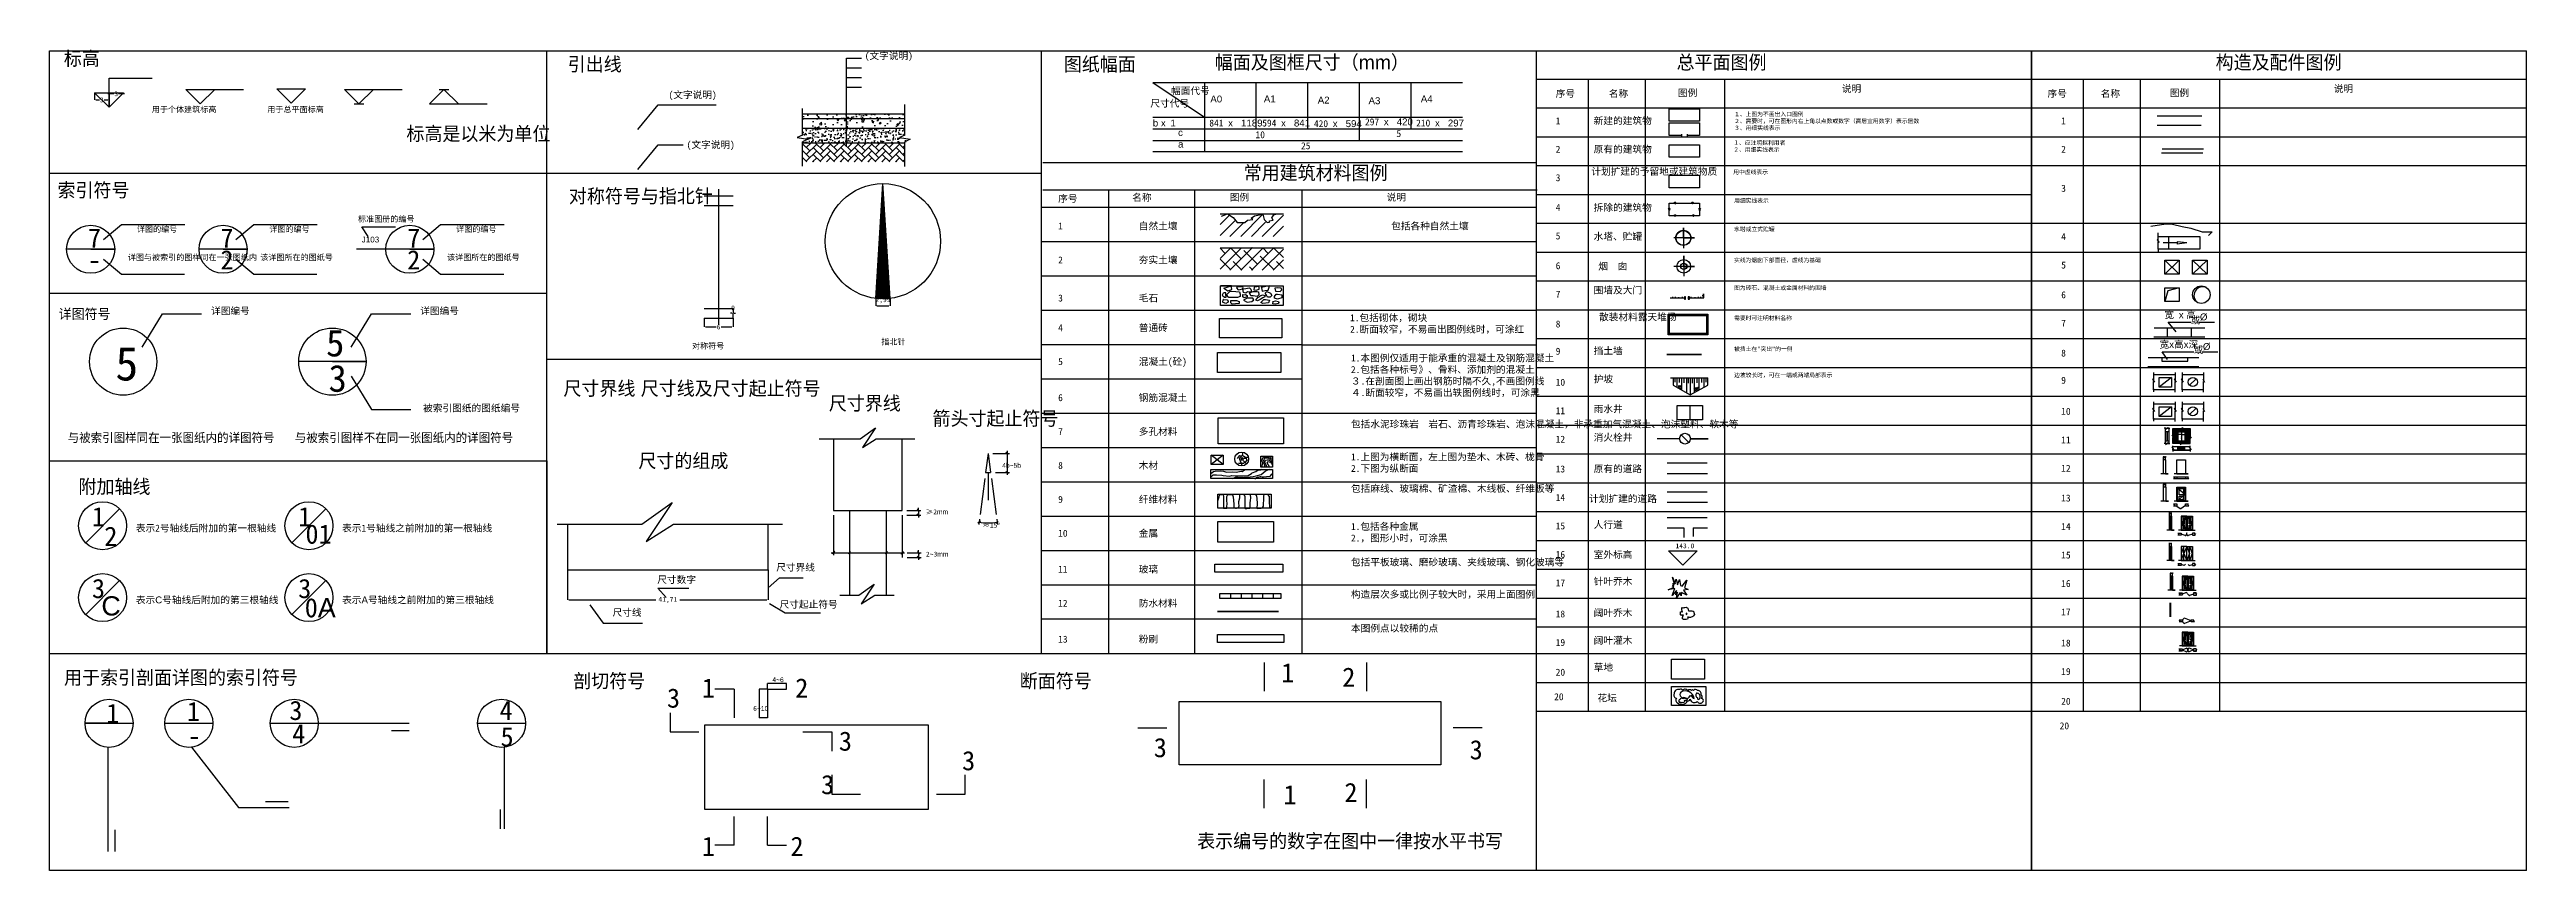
# Model space of a CAD drawing. Header units: metres. Extents: x -3732 to 0, y 0 to 35482.
# Drawn here: x -3732 to -3217, y 35311 to 35482 of the extents above; entities that cross this region are included whole.
import ezdxf

# ---------------------------------------------------------------- set-up
doc = ezdxf.new("R2010")
doc.units = ezdxf.units.M
for name, color, linetype in [('中实线', 3, 'Continuous'), ('文本', 7, 'Continuous'), ('粗实线', 7, 'Continuous'), ('细实线', 2, 'Continuous'), ('超细实线', 1, 'Continuous')]:
    doc.layers.add(name, color=color, linetype=linetype)
doc.dimstyles.get("Standard").update_dxf_attribs({"dimtxt": 2.5, "dimasz": 2.5, "dimexe": 1.25, "dimexo": 0.625, "dimtad": 1, "dimcen": 2.5, "dimazin": 3, "dimtfac": 1, "dimtmove": 0, "dimatfit": 3})

msp = doc.modelspace()

# ---------------------------------------------------------------- texts
at = {"layer": '中实线', "char_height": 1.44, "attachment_point": 1}
for insert in [(-3562.7, 35481.03), (-3603.53, 35472.91), (-3599.76, 35462.52)]:
    msp.add_mtext('(文字说明)', dxfattribs=dict(at, insert=insert))
at = {"layer": '文本', "attachment_point": 1}
for s, insert, char_height in [('\\pi-2.4,l2.4,t2.4;标高', (-3729.37, 35481.19), 2.88), ('\\pi-2.4,l2.4,t2.4;引出线', (-3624.51, 35480.02), 2.88), ('\\pi-2.4,l2.4,t2.4;图纸幅面', (-3521.27, 35480.02), 2.88), ('\\pi-2.4,l2.4,t2.4; 幅面及图框尺寸（{\\fArial|b0|i0|c0|p32;mm}）', (-3491.81, 35480.41), 2.88), ('\\pi-2.4,l2.4,t2.4;总平面图例', (-3393.76, 35480.41), 2.88), ('\\pi-2.4,l2.4,t2.4;构造及配件图例', (-3281.58, 35480.41), 2.88), ('\\pi-1.2,l1.2,t1.2;用于个体建筑标高', (-3711.07, 35469.76), 1.2), ('\\pi-1.2,l1.2,t1.2;用于总平面标高', (-3687.03, 35469.76), 1.2), ('\\pi-1.44,l1.44,t1.44;{\\C6;标高是以米为单位}', (-3658.07, 35465.55), 2.88), ('\\pi-1.2,l1.2,t1.2;索引符号', (-3730.7, 35453.81), 2.88), ('常用建筑材料图例', (-3483.85, 35457.41), 2.88), ('\\pi-2.4,l2.4,t2.4;对称符号与指北针', (-3624.27, 35452.57), 2.88), ('\\pi-1.2,l1.2,t1.2;详图的编号', (-3714.16, 35444.84), 1.2), ('\\pi-1.2,l1.2,t1.2;详图的编号', (-3686.61, 35444.84), 1.2), ('\\pi-1.2,l1.2,t1.2;标准图册的编号', (-3668.15, 35446.96), 1.2), ('\\pi-1.2,l1.2,t1.2;详图的编号', (-3647.74, 35444.84), 1.2), ('\\pt1.2;详图与被索引的图样同在一张图纸内', (-3716.06, 35438.98), 1.2), ('\\pt1.2;该详图所在的图纸号', (-3688.51, 35438.98), 1.2), ('\\pi-1.2,l1.2,t1.2;{\\fArial|b0|i0|c0|p32;J103}', (-3667.38, 35442.68), 1.2), ('\\pt1.2;该详图所在的图纸号', (-3649.63, 35438.98), 1.2), ('\\pt1.2;{\\H0.72x;详图符号}', (-3730.45, 35427.64), 2.88), ('\\pi-1.2,l1.2,t1.2;详图编号', (-3698.74, 35427.96), 1.44), ('\\pi-1.2,l1.2,t1.2;详图编号', (-3655.22, 35427.96), 1.44), ('\\pt1.2;对称符号', (-3598.65, 35420.54), 1.2), ('\\pt1.2;指北针', (-3559.26, 35421.42), 1.2), ('尺寸界线{\\fArial|b0|i0|c0|p32;̣̣ }尺寸线及尺寸起止符号', (-3625.41, 35412.54), 2.88), ('\\pi-1.2,l1.2,t1.2;被索引图纸的图纸编号', (-3654.61, 35407.73), 1.44), ('尺寸界线{\\fArial|b0|i0|c0|p32;̣̣}', (-3570.18, 35409.46), 2.88), ('\\pi-0.768,l0.768,t0.768;与被索引图样同在一张图纸内的详图符号', (-3728.58, 35401.76), 1.84), ('\\pi-0.768,l0.768,t0.768;与被索引图样不在同一张图纸内的详图符号', (-3681.32, 35401.76), 1.84), ('箭头寸起止符号', (-3548.6, 35406.29), 2.88), ('尺寸的组成', (-3609.8, 35397.48), 2.88), ('\\pi-1.2,l1.2,t1.2;附加轴线', (-3726.33, 35392.11), 2.88), ('\\pi-1.2,l1.2,t1.2;表示2号轴线后附加的第一根轴线', (-3714.39, 35382.75), 1.44), ('\\pi-1.2,l1.2,t1.2;表示1号轴线之前附加的第一根轴线', (-3671.46, 35382.75), 1.44), ('\\pi-1.2,l1.2,t1.2;尺寸数字', (-3605.88, 35372.02), 1.44), ('\\pi-1.2,l1.2,t1.2;尺寸界线', (-3581.13, 35374.59), 1.44), ('\\pi-1.2,l1.2,t1.2;表示{\\fArial|b0|i0|c0|p32;C}号轴线后附加的第三根轴线', (-3714.39, 35367.81), 1.44), ('\\pi-1.2,l1.2,t1.2;表示{\\fArial|b0|i0|c0|p32;A}号轴线之前附加的第三根轴线', (-3671.46, 35367.81), 1.44), ('\\pi-1.2,l1.2,t1.2;尺寸起止符号', (-3580.42, 35366.88), 1.44), ('\\pi-1.2,l1.2,t1.2;尺寸线', (-3615.19, 35365.2), 1.44), ('\\pi-1.2,l1.2,t1.2;用于索引剖面详图的索引符号', (-3729.33, 35352.39), 2.88), ('\\pi-1.2,l1.2,t1.2;剖切符号', (-3623.37, 35351.68), 2.88), ('\\pi-1.2,l1.2,t1.2;断面符号', (-3530.44, 35351.68), 2.88), ('\\pi-1.44,l1.44,t1.44;{\\C6;表示编号的数字在图中一律按水平书写}', (-3493.52, 35318.36), 2.88)]:
    msp.add_mtext(s, dxfattribs=dict(at, insert=insert, char_height=char_height))
at = {"layer": '粗实线', "attachment_point": 1}
for s, insert, char_height in [('7', (-3724.34, 35444.39), 4), ('7', (-3696.79, 35444.39), 4), ('7', (-3657.92, 35444.39), 4), ('2', (-3696.79, 35439.85), 4), ('2', (-3657.92, 35439.85), 4), ('-', (-3724.34, 35439.85), 4), ('5', (-3674.8, 35423.36), 5.6), ('5', (-3718.65, 35419.75), 7), ('3', (-3674.29, 35416), 5.6), ('{\\fArial|b0|i0|c0|p34;4\\fArial|b0|i0|c0|p32;b~5b}', (-3534.09, 35395.59), 1), ('1', (-3723.52, 35386.42), 4), ('2', (-3720.95, 35382.34), 4), ('1', (-3680.6, 35386.42), 4), ('01', (-3679.09, 35382.79), 4), ('{\\C2;≈15°}', (-3538.21, 35383.13), 1), ('3', (-3723.52, 35371.47), 4), ('3', (-3680.6, 35371.47), 4), ('{\\fArial|b0|i0|c0|p32;C}', (-3721.56, 35367.85), 4), ('0{\\fArial|b0|i0|c0|p32;A}', (-3679.24, 35367.47), 4), ('1', (-3596.61, 35350.76), 4), ('4{\\fArial|b0|i0|c0|p32;~6}', (-3581.93, 35350.98), 1), ('2', (-3577.16, 35350.76), 4), ('1', (-3476.03, 35353.93), 4), ('2', (-3463.33, 35353.02), 4), ('1', (-3720.57, 35345.49), 4), ('1', (-3703.78, 35345.89), 4), ('3', (-3682.45, 35346.1), 4), ('4', (-3638.69, 35346.1), 4), ('3', (-3603.86, 35348.67), 4), ('4', (-3681.84, 35341.23), 4), ('5', (-3638.49, 35340.62), 4), ('6{\\fArial|b0|i0|c0|p32;~10}', (-3585.92, 35345), 1), ('-', (-3703.57, 35340.82), 4), ('3', (-3568.08, 35339.71), 4), ('3', (-3542.44, 35335.64), 4), ('3', (-3502.55, 35338.36), 4), ('3', (-3436.82, 35337.91), 4), ('3', (-3571.79, 35330.66), 4), ('1', (-3475.57, 35328.56), 4), ('2', (-3462.88, 35329.02), 4), ('1', (-3596.61, 35317.82), 4), ('2', (-3578.15, 35317.82), 4)]:
    msp.add_mtext(s, dxfattribs=dict(at, insert=insert, char_height=char_height))
at = {"layer": '细实线'}
msp.add_text('幅面代号', height=1.44, dxfattribs=at).set_placement((-3498.96, 35472.32))
at = {"layer": '细实线', "attachment_point": 1}
for s, insert, char_height in [('说明', (-3359.36, 35474.2), 1.44), ('说明', (-3256.99, 35474.2), 1.44), ('尺寸代号', (-3503.27, 35471.15), 1.44), ('{\\fArial|b0|i0|c0|p32;A0}', (-3490.78, 35472.05), 1.44), ('{\\fArial|b0|i0|c0|p32;A1}', (-3479.64, 35472.07), 1.44), ('{\\fArial|b0|i0|c0|p32;A2}', (-3468.43, 35471.82), 1.44), ('{\\fArial|b0|i0|c0|p32;A3}', (-3457.86, 35471.69), 1.44), ('{\\fArial|b0|i0|c0|p32;A4}', (-3446.98, 35472.07), 1.44), ('序号', (-3418.91, 35473.18), 1.44), ('名称', (-3407.86, 35473.18), 1.44), ('图例', (-3393.48, 35473.34), 1.44), ('序号', (-3316.55, 35473.18), 1.44), ('名称', (-3305.49, 35473.18), 1.44), ('图例', (-3291.12, 35473.34), 1.44), ('{\\fArial|b0|i0|c0|p32;b \\fArial|b0|i0|c204|p32;х} {\\fArial|b0|i0|c134|p32;1}', (-3502.75, 35467.05), 1.44), ('{\\fArial|b0|i0|c0|p32;c }', (-3497.5, 35465.07), 1.44), ('841 {\\fArial|b0|i0|c0|p32;x   1189}', (-3490.99, 35467.05), 1.44), ('10', (-3481.38, 35464.61), 1.44), ('594 {\\fArial|b0|i0|c0|p32;x   841}', (-3479.98, 35467.05), 1.44), ('420 {\\fArial|b0|i0|c0|p32;x   594}', (-3469.22, 35466.92), 1.44), ('297 {\\fArial|b0|i0|c0|p32;x   420}', (-3458.59, 35467.3), 1.44), ('5', (-3452.05, 35464.87), 1.44), ('210 {\\fArial|b0|i0|c0|p32;x   297}', (-3447.95, 35467.05), 1.44), ('1', (-3418.91, 35467.52), 1.44), ('新建的建筑物', (-3411.01, 35467.52), 1.44), ('１、上图为不画出入口图例\\P２、需要时，可在图形内右上角以点数或数字（高层宜用数字）表示层数\\P３、用细实线表示', (-3381.79, 35468.61), 0.86), ('1', (-3313.71, 35467.52), 1.44), ('{\\fArial|b0|i0|c0|p32;a}', (-3497.5, 35462.66), 1.44), ('25', (-3471.91, 35462.31), 1.44), ('2', (-3418.91, 35461.59), 1.44), ('原有的建筑物', (-3411.01, 35461.6), 1.44), ('１、应注明拟利用者\\P２、用细实线表示', (-3381.96, 35462.67), 0.86), ('2', (-3313.71, 35461.59), 1.44), ('3', (-3418.91, 35455.67), 1.44), ('计划扩建的予留地或建筑物质', (-3411.49, 35456.98), 1.44), ('用中虚线表示', (-3381.96, 35456.56), 0.86), ('3', (-3313.71, 35453.47), 1.44), ('序号', (-3522.45, 35451.34), 1.44), ('名称', (-3507.05, 35451.56), 1.44), ('图例', (-3486.75, 35451.6), 1.44), ('说明', (-3454.09, 35451.6), 1.44), ('4', (-3418.91, 35449.47), 1.44), ('拆除的建筑物', (-3411.01, 35449.47), 1.44), ('用细实线表示', (-3381.79, 35450.62), 0.86), ('1', (-3522.45, 35445.62), 1.44), ('自然土壤', (-3505.68, 35445.62), 1.44), ('包括各种自然土壤', (-3453.16, 35445.62), 1.44), ('5', (-3418.91, 35443.55), 1.44), ('水塔、贮罐', (-3411.01, 35443.45), 1.44), ('水塔或立式贮罐', (-3381.79, 35444.68), 0.86), ('4', (-3313.71, 35443.42), 1.44), ('2', (-3522.45, 35438.56), 1.44), ('夯实土壤', (-3505.68, 35438.56), 1.44), ('实线为烟囱下部直径，虚线为基础', (-3381.79, 35438.24), 0.86), ('6', (-3418.91, 35437.35), 1.44), ('烟\u3000囱', (-3410.05, 35437.24), 1.44), ('5', (-3313.71, 35437.49), 1.44), ('3', (-3522.45, 35430.63), 1.44), ('毛石', (-3505.68, 35430.63), 1.44), ('7', (-3418.91, 35431.42), 1.44), ('围墙及大门', (-3411.01, 35432.27), 1.44), ('图为砖石、混凝土或金属材料的围墙', (-3381.79, 35432.47), 0.86), ('6', (-3313.71, 35431.3), 1.44), ('4', (-3522.45, 35424.45), 1.44), ('普通砖', (-3505.68, 35424.45), 1.44), ('1.包括砌体，砌块 \\P2.断面较窄，不易画出图例线时，可涂红', (-3461.7, 35426.53), 1.44), ('8', (-3418.91, 35425.23), 1.44), ('散装材料露天堆场', (-3409.89, 35426.69), 1.44), ('需要时可注明材料名称', (-3381.79, 35426.19), 0.86), ('7', (-3313.71, 35425.37), 1.44), ('5', (-3522.45, 35417.4), 1.44), ('混凝土(砼)', (-3505.68, 35417.4), 1.44), ('1.本图例仅适用于能承重的混凝土及钢筋混凝土\\P2.包括各种标号》、骨料、添加剂的混凝土\\P３.在剖面图上画出钢筋时隔不久,不画图例线\\P４.断面较窄，不易画出轶图例线时，可涂黑\\P\\P\u3000\u3000\u3000\u3000\u3000\u3000\u3000\u3000', (-3461.52, 35418.15), 1.44), ('9', (-3418.91, 35419.57), 1.44), ('挡土墙', (-3411.01, 35419.67), 1.44), ('被挡土在"突出"的一侧', (-3381.79, 35419.76), 0.86), ('8', (-3313.71, 35419.18), 1.44), ('10', (-3418.91, 35413.11), 1.44), ('护坡', (-3411.01, 35413.77), 1.44), ('边坡较长时，可在一端或两端局部表示', (-3381.79, 35414.31), 0.86), ('9', (-3313.71, 35413.52), 1.44), ('6', (-3522.45, 35409.9), 1.44), ('钢筋混凝土', (-3505.68, 35409.9), 1.44), ('11', (-3418.91, 35407.18), 1.44), ('雨水井', (-3411.01, 35407.55), 1.44), ('10', (-3313.71, 35407.05), 1.44), ('7', (-3522.45, 35402.85), 1.44), ('多孔材料', (-3505.68, 35402.85), 1.44), ('包括水泥珍珠岩\u3000岩石、沥青珍珠岩、泡沫混凝土，非承重加气混凝土、泡沫塑料、软木等', (-3461.52, 35404.4), 1.44), ('消火栓井', (-3411.01, 35401.64), 1.44), ('1.上图为横断面，左上图为垫木、木砖、栊骨\\P2.下图为纵断面', (-3461.52, 35397.58), 1.44), ('12', (-3418.91, 35401.26), 1.44), ('11', (-3313.71, 35401.13), 1.44), ('8', (-3522.45, 35395.79), 1.44), ('木材', (-3505.68, 35395.79), 1.44), ('13', (-3418.91, 35395.06), 1.44), ('原有的道路', (-3411.01, 35395.1), 1.44), ('12', (-3313.71, 35395.2), 1.44), ('9', (-3522.45, 35388.74), 1.44), ('纤维材料', (-3505.68, 35388.74), 1.44), ('包括麻线、玻璃棉、矿渣棉、木线板、纤维板等', (-3461.52, 35390.99), 1.44), ('14', (-3418.91, 35389.13), 1.44), ('计划扩建的道路', (-3411.97, 35388.88), 1.44), ('13', (-3313.71, 35389.01), 1.44), ('≥2{\\fArial|b0|i0|c134|p32;mm}', (-3550.02, 35385.92), 1), ('10', (-3522.45, 35381.68), 1.44), ('金属', (-3505.68, 35381.68), 1.44), ('1.包括各种金属\\P2.，图形小时，可涂黑', (-3461.52, 35383.09), 1.44), ('15', (-3418.91, 35383.21), 1.44), ('人行道', (-3411.01, 35383.46), 1.44), ('14', (-3313.71, 35383.08), 1.44), ('2{\\fArial|b0|i0|c134|p32;\\C2;~}3{\\fArial|b0|i0|c134|p32;mm}\\P{\\f??_GB2312|b0|i0|c0|p49;\\C2;    }', (-3549.98, 35377.12), 1), ('16', (-3418.91, 35377.28), 1.44), ('室外标高', (-3411.01, 35377.24), 1.44), ('15', (-3313.71, 35377.15), 1.44), ('11', (-3522.45, 35374.19), 1.44), ('玻璃', (-3505.68, 35374.19), 1.44), ('包括平板玻璃、磨砂玻璃、夹线玻璃、钢化玻璃等', (-3461.52, 35375.67), 1.44), ('17', (-3418.91, 35371.36), 1.44), ('针叶乔木', (-3411.01, 35371.66), 1.44), ('16', (-3313.71, 35371.23), 1.44), ('12', (-3522.45, 35367.13), 1.44), ('防水材料', (-3505.68, 35367.13), 1.44), ('构造层次多或比例子较大时，采用上面图例', (-3461.52, 35368.97), 1.44), ('本图例点以较稀的点', (-3461.52, 35361.91), 1.44), ('18', (-3418.91, 35364.89), 1.44), ('阔叶乔木', (-3411.01, 35365.11), 1.44), ('17', (-3313.71, 35365.3), 1.44), ('13', (-3522.45, 35359.64), 1.44), ('粉刷', (-3505.68, 35359.64), 1.44), ('19', (-3418.91, 35358.96), 1.44), ('阔叶灌木', (-3411.01, 35359.37), 1.44), ('18', (-3313.71, 35358.84), 1.44), ('20', (-3418.91, 35352.77), 1.44), ('草地', (-3411.01, 35353.79), 1.44), ('19', (-3313.71, 35352.91), 1.44), ('20', (-3419.23, 35347.66), 1.44), ('花坛', (-3410.21, 35347.41), 1.44), ('20', (-3313.71, 35346.72), 1.44), ('20', (-3314.03, 35341.61), 1.44)]:
    msp.add_mtext(s, dxfattribs=dict(at, insert=insert, char_height=char_height))

# ---------------------------------------------------------------- blocks, each defined once
blk = doc.blocks.new('sdffffx')
at = {"layer": '粗实线'}
for p, q in [((-11.56, 6.39), (-5.56, 6.39)), ((-11.56, 6.39), (-8.56, 3.39)), ((-8.56, 9.39), (0.44, 9.39)), ((-8.56, 3.39), (-8.56, 9.39)), ((-8.56, 6.39), (-8.56, 3.39)), ((-5.56, 6.39), (-8.56, 3.39))]:
    blk.add_line(p, q, dxfattribs=at)
blk = doc.blocks.new('sdfs')
at = {"layer": '粗实线'}
for p, q in [((-3716.59, 35473.09), (-3713.59, 35476.09)), ((-3714.59, 35476.09), (-3712.59, 35476.09)), ((-3710.59, 35473.09), (-3713.59, 35476.09)), ((-3716.59, 35473.09), (-3704.59, 35473.09))]:
    blk.add_line(p, q, dxfattribs=at)
blk = doc.blocks.new('dasrfq')
at = {"layer": '粗实线'}
for p, q in [((-3716.59, 35469.81), (-3704.59, 35469.81)), ((-3716.59, 35469.81), (-3713.59, 35466.81)), ((-3710.59, 35469.81), (-3713.59, 35466.81)), ((-3714.59, 35466.81), (-3712.59, 35466.81))]:
    blk.add_line(p, q, dxfattribs=at)
blk = doc.blocks.new('dsgf31rqac')
at = {"layer": '粗实线'}
for p, q in [((-3703.07, 35476.29), (-3700.07, 35473.29)), ((-3703.07, 35476.29), (-3697.07, 35476.29)), ((-3697.07, 35476.29), (-3700.07, 35473.29))]:
    blk.add_line(p, q, dxfattribs=at)
blk = doc.blocks.new('_ArchTick')
at = {"color": 0, "linetype": 'ByBlock'}
blk.add_lwpolyline([(-0.5, -0.5), (0.5, 0.5)], dxfattribs=at)
blk = doc.blocks.new('wef')
at = {"layer": '粗实线'}
for p, q in [((-3488.77, 35440.37), (-3475.59, 35440.37)), ((-3488.77, 35435.91), (-3484.31, 35440.37)), ((-3488.77, 35438.15), (-3486.55, 35440.37)), ((-3487.71, 35439.21), (-3488.77, 35440.28)), ((-3486.58, 35435.85), (-3488.77, 35438.03)), ((-3486.71, 35435.72), (-3482.06, 35440.37)), ((-3484.34, 35438.09), (-3486.62, 35440.37)), ((-3484.46, 35435.72), (-3479.82, 35440.37)), ((-3480.97, 35436.97), (-3483.78, 35439.77)), ((-3482.22, 35435.72), (-3477.57, 35440.37)), ((-3482.09, 35440.34), (-3482.13, 35440.37)), ((-3477.6, 35435.85), (-3480.41, 35438.65)), ((-3479.97, 35435.72), (-3475.59, 35440.1)), ((-3478.73, 35439.21), (-3479.88, 35440.37)), ((-3475.59, 35438.32), (-3477.64, 35440.37)), ((-3484.22, 35435.72), (-3486.02, 35437.53)), ((-3481.97, 35435.72), (-3482.66, 35436.41)), ((-3477.73, 35435.72), (-3475.59, 35437.86)), ((-3475.59, 35436.08), (-3477.04, 35437.53))]:
    blk.add_line(p, q, dxfattribs=at)
blk = doc.blocks.new('asdas')
at = {"layer": '粗实线'}
for points in [[(2.03, -1.59), (2.83, -2.15), (3.65, -1.87), (3.57, -1.41), (3.57, -1.12), (1.29, -1.12)], [(2.03, -1.59), (3.57, -1.12)], [(10.95, -2.33), (11.72, -2.64), (12.03, -3.16), (11.65, -3.49), (11.11, -3.49), (11.11, -3.49), (10.87, -3.03), (10.62, -2.62), (10.95, -2.33)]]:
    blk.add_lwpolyline(points, dxfattribs=at)
for points in [[(1.29, -1.12), (14.38, -1.12), (14.38, -5.22), (1.29, -5.22)], [(1.85, -2.64), (1.67, -3.03), (2.13, -3.46), (2.47, -3.49), (2.47, -3.31), (2.41, -3.03), (2.41, -2.59), (2.08, -2.59), (1.87, -2.62)], [(1.93, -3.95), (2.72, -4.03), (2.93, -4.29), (2.9, -4.54), (2.41, -4.8), (1.9, -4.62), (1.77, -4.49), (1.9, -4.03), (1.98, -3.95)], [(2.57, -2.98), (3.29, -2.23), (4.52, -2.31), (5.28, -2.36), (5.4, -2.87), (5.4, -3.36), (4.83, -3.54), (3.8, -3.54), (3.08, -3.54), (2.57, -2.98), (2.57, -2.98)], [(3.55, -4.18), (4.65, -4.16), (5.19, -4.39), (5.17, -4.8), (4.45, -4.88), (3.77, -4.95), (3.47, -4.67), (3.47, -4.67), (3.46, -4.19), (3.55, -4.18)], [(4.65, -1.54), (4.99, -1.92), (5.42, -1.85), (5.91, -1.72), (6.04, -1.46), (5.99, -1.33), (5.5, -1.33), (5.14, -1.36), (4.81, -1.36), (4.65, -1.51)], [(5.89, -3), (6.55, -2.9), (6.89, -3.16), (6.84, -3.44), (6.27, -3.59), (5.96, -3.41), (5.94, -3)], [(6.14, -1.77), (7.33, -1.56), (7.66, -1.79), (7.75, -2.44), (6.94, -2.39), (6.61, -2.64), (6.07, -2.51), (5.94, -1.8), (6.14, -1.77)], [(6.12, -4.11), (6.86, -4.52), (7.81, -4.41), (8.25, -4.03), (8.05, -3.7), (7.3, -3.67), (6.84, -3.72), (6.12, -4.11)], [(7.38, -2.57), (8.12, -2.31), (8.95, -2.33), (9.21, -2.34), (9.31, -2.98), (8.95, -3.34), (8.1, -3.23), (7.61, -3.23), (7.38, -2.57), (7.38, -2.57)], [(8.33, -1.46), (8.25, -1.92), (8.71, -2), (9.33, -1.82), (9.36, -1.38), (9.13, -1.28), (8.89, -1.31), (8.51, -1.36), (8.3, -1.38)], [(9.61, -3.18), (10.03, -3), (10.57, -3.1), (10.51, -3.44), (10.15, -3.64), (9.59, -3.98), (9, -4.21), (8.64, -4.13), (8.84, -3.8), (9.1, -3.57), (9.36, -3.39), (9.64, -3.13)], [(10.32, -3.97), (10.67, -3.95), (11.54, -4.13), (11.31, -4.67), (10.13, -4.8), (9.72, -4.59), (10.32, -3.97)], [(9.82, -1.54), (9.97, -2.21), (10.62, -2.1), (11.21, -2.01), (11.47, -1.43), (11.47, -1.12), (11.47, -1.12), (9.81, -1.5)], [(12.26, -4.39), (12.73, -4.26), (13.37, -4.36), (13.45, -4.59), (13.32, -4.83), (12.67, -4.93), (12.21, -4.88), (12.26, -4.41), (12.24, -4.31)], [(13.19, -2.82), (14.06, -3), (14.06, -3.62), (13.16, -3.88), (12.57, -3.67), (12.55, -3.36), (12.91, -2.87), (13.19, -2.82)], [(12.62, -1.64), (12.78, -2.21), (13.7, -2.33), (14.09, -1.95), (13.93, -1.64), (13.16, -1.56), (12.62, -1.64)]]:
    blk.add_lwpolyline(points, close=True, dxfattribs=at)
blk = doc.blocks.new('ar43wfe')
at = {"layer": '粗实线'}
for p, q in [((-11.44, 2.71), (1.74, 2.71)), ((-11.44, 0.49), (-9.5, 2.43)), ((-11.44, -1.76), (-8.25, 1.43)), ((-9.38, -1.94), (-6.47, 0.97)), ((-7.14, -1.94), (-2.54, 2.65)), ((-4.89, -1.94), (-1.94, 1.01)), ((-4.77, 2.67), (-4.8, 2.71)), ((-4.77, 2.67), (-4.73, 2.71)), ((-2.65, -1.94), (1.74, 2.44)), ((-0.4, -1.94), (1.74, 0.2))]:
    blk.add_line(p, q, dxfattribs=at)
blk.add_lwpolyline([(-11.1, 2.27), (-9.86, 2.71), (-8.71, 1.99), (-7.88, 0.97), (-6.28, 0.97), (-5.69, 1.39), (-4.62, 1.55), (-4.94, 1.86), (-4.24, 2.31), (-2.54, 2.65), (-2.22, 1.57), (-1.62, 0.97), (-1.11, 1.03), (-1.11, 1.29), (-0.4, 1.42), (-0.63, 1.93), (-0.21, 2.5), (-0.02, 2.57), (0.17, 2.69), (0.17, 2.71)], dxfattribs=at)
blk = doc.blocks.new('erwesad')
at = {"layer": '粗实线'}
blk.add_lwpolyline([(-7.55, 1.33), (5.41, 1.33), (5.41, -2.65), (-7.55, -2.65)], close=True, dxfattribs=at)
blk = doc.blocks.new('ewrwer')
at = {"layer": '粗实线'}
blk.add_lwpolyline([(-6.73, 1.94), (6.43, 1.94), (6.43, -2.24), (-6.73, -2.24)], close=True, dxfattribs=at)
blk = doc.blocks.new('erewf')
at = {"layer": '粗实线'}
blk.add_lwpolyline([(-6.38, 0.82), (7.42, 0.82), (7.42, -0.88), (-6.38, -0.88)], close=True, dxfattribs=at)
blk = doc.blocks.new('wer')
at = {"layer": '粗实线'}
for p, q in [((8.04, -0.09), (-4.69, -0.09)), ((-4.69, -0.09), (8.04, -0.09)), ((8.04, -0.1), (-4.69, -0.1))]:
    blk.add_line(p, q, dxfattribs=at)
blk = doc.blocks.new('qwre2w')
at = {"layer": '粗实线'}
for p, q in [((-4.71, 1.15), (-4.71, 0.1)), ((-2.49, 1.15), (-2.49, 0.1)), ((-0.27, 1.15), (-0.27, 0.1)), ((1.96, 1.15), (1.96, 0.1)), ((4.18, 1.15), (4.18, 0.1))]:
    blk.add_line(p, q, dxfattribs=at)
blk.add_lwpolyline([(-6.93, 1.15), (5.77, 1.15), (5.77, 0.1), (-6.93, 0.1)], close=True, dxfattribs=at)
blk = doc.blocks.new('erw')
at = {"layer": '粗实线'}
blk.add_lwpolyline([(-6.4, 1.45), (7.75, 1.45), (7.75, -0.23), (-6.4, -0.23)], close=True, dxfattribs=at)
blk = doc.blocks.new('wetdf')
at = {"layer": '粗实线'}
blk.add_lwpolyline([(-4.1, 2.61), (7.45, 2.61), (7.45, -1.67), (-4.1, -1.67)], close=True, dxfattribs=at)
blk = doc.blocks.new('ewt')
at = {"layer": '粗实线'}
blk.add_lwpolyline([(-5.16, 1.65), (5.93, 1.65), (5.93, -1.22), (-5.16, -1.22)], close=True, dxfattribs=at)
blk.add_lwpolyline([(-5.15, 0.31), (-4.9, 1.14), (-4.8, 1.39), (-4.72, 1.51), (-4.62, 1.61), (-4.4, 1.64), (-4.19, 1.64), (-4.02, 1.56), (-3.97, 1.24), (-3.97, 1.11), (-3.97, 0.81), (-3.97, 0.63), (-3.99, 0.23), (-3.99, -0.12), (-3.97, -0.75), (-3.97, -1.27), (-3.84, -1.27), (-3.77, -1.27), (-3.27, -1.22), (-3.29, -1.07), (-3.29, -0.92), (-3.19, -0.32), (-3.29, 0.36), (-3.27, 0.93), (-3.27, 1.21), (-3.17, 1.46), (-3.06, 1.64), (-2.51, 1.61), (-2.44, 1.59), (-2.21, 1.59), (-2.11, 1.54), (-2.04, 1.34), (-1.99, 1.14), (-1.83, -0.42), (-1.83, -0.72), (-1.83, -1.07), (-1.73, -1.2), (-1.63, -1.2), (-1.48, -1.22), (-1.26, -1.25), (-1.11, -1.2), (-1.01, -1.17), (-0.91, -1.17), (-0.83, -1.12), (-0.7, -0.75), (-0.75, -0.19), (-0.75, 0.13), (-0.6, 0.91), (-0.6, 1.71), (-0.53, 1.71), (-0.28, 1.66), (-0.2, 1.71), (0.15, 1.61), (0.35, 1.56), (0.4, 1.41), (0.45, 1.21), (0.45, 0.91), (0.45, 0.51), (0.45, -0.24), (0.45, -0.37), (0.48, -0.97), (0.48, -1.22), (0.55, -1.32), (0.88, -1.3), (1.1, -1.25), (1.5, -1.22), (1.55, -1.12), (1.58, -0.44), (1.58, -0.04), (1.63, 0.31), (1.71, 0.98), (1.68, 1.44), (1.68, 1.69), (2.13, 1.69), (2.26, 1.69), (2.66, 1.66), (2.79, 1.46), (2.84, 1.44), (2.89, 1.26), (2.94, 0.78), (2.99, 0.41), (3.01, 0.06), (3.04, -0.34), (3.04, -0.5), (2.96, -1.1), (2.94, -1.17), (3.04, -1.3), (3.26, -1.25), (3.71, -1.27), (3.86, -1.25), (4.14, -1.17), (4.37, -0.85), (4.37, -0.22), (4.44, 0.36), (4.44, 0.93), (4.44, 1.21), (4.52, 1.69), (4.89, 1.66), (5.15, 1.59), (5.5, 1.21), (5.52, 1.09), (5.55, 0.63), (5.52, -0.07), (5.57, -0.9), (5.6, -1.02), (5.72, -1.22)], dxfattribs=at)
blk = doc.blocks.new('qwerfd')
at = {"layer": '粗实线'}
for points in [[(-6.51, -0.58), (-6.21, -0.31), (-5.99, -0.09), (-5.29, -0.09), (-4.23, -0.17), (-3.94, -0.25), (-2.64, -0.39), (-2.15, -0.25), (-1.29, -0.33), (0.2, -0.33), (1.28, -0.22), (1.96, 0.18), (2.09, 0.32), (2.85, 0.56), (3.34, 0.96), (3.88, 0.94), (4.2, 1.05)], [(-6.51, 0.15), (-5.94, 0.61), (-5.59, 0.67), (-4.59, 0.75), (-3.83, 0.69), (-3.21, 0.48), (-1.99, 0.51), (-1.23, 0.48), (-0.2, 0.64), (0.04, 0.61), (0.47, 0.86), (0.74, 1.02)], [(-1.94, -0.85), (-1.26, -0.55), (-0.75, -0.63), (0.36, -0.6), (1.23, -0.6), (1.69, -0.55), (2.28, -0.44), (2.91, -0.28), (3.96, -0.03), (4.83, 0.67), (5.23, 0.86), (5.72, 1.05)], [(2.63, -0.9), (3.01, -0.66), (3.23, -0.58), (3.77, -0.47), (3.91, -0.47), (4.18, -0.49), (4.47, -0.52), (5.12, -0.47), (5.85, -0.36), (5.91, -0.28), (6.18, 0.02), (6.29, 0.13)]]:
    blk.add_lwpolyline(points, dxfattribs=at)
blk.add_lwpolyline([(-6.51, 1.04), (6.34, 1.04), (6.34, -0.89), (-6.51, -0.89)], close=True, dxfattribs=at)
blk = doc.blocks.new('wetgf')
at = {"layer": '粗实线'}
blk.add_lwpolyline([(-3480.28, 35397.03), (-3477.84, 35397.03), (-3477.84, 35394.69), (-3480.28, 35394.69)], close=True, dxfattribs=at)
for points in [[(-3480.06, 35394.67), (-3479.89, 35395.6), (-3479.98, 35395.91), (-3480.03, 35396.25), (-3479.89, 35396.66), (-3479.44, 35396.8), (-3479.1, 35396.86), (-3478.65, 35396.86), (-3478.41, 35396.82), (-3478.16, 35396.61), (-3478.12, 35396.57), (-3477.85, 35396.71)], [(-3477.82, 35396.13), (-3478.59, 35396.51), (-3478.88, 35396.59), (-3479.52, 35396.51), (-3479.71, 35396.1), (-3479.67, 35395.77), (-3479.67, 35395.53), (-3479.58, 35395.2), (-3479.49, 35395.15), (-3479.47, 35394.66)], [(-3478.99, 35394.66), (-3479.22, 35395.37), (-3479.41, 35395.78), (-3479.28, 35396.17), (-3478.94, 35396.26), (-3478.61, 35396.26), (-3478.2, 35395.95), (-3477.98, 35395.99), (-3477.82, 35395.61)], [(-3478.4, 35394.65), (-3478.99, 35395.59), (-3478.8, 35395.9), (-3478.23, 35395.74), (-3478.07, 35395.46), (-3477.83, 35395.05)]]:
    blk.add_lwpolyline(points, dxfattribs=at)
blk = doc.blocks.new('qwersa')
at = {"layer": '粗实线'}
for points in [[(-3485.1, 35396.54), (-3484.66, 35397.16), (-3483.87, 35397.09), (-3483.37, 35396.75), (-3483.2, 35396.14), (-3483.51, 35395.74), (-3483.89, 35395.48), (-3484.94, 35395.46)], [(-3484.1, 35394.89), (-3484.62, 35396.31), (-3484.62, 35396.69), (-3484.38, 35396.95), (-3484.19, 35397.12), (-3484, 35397.39), (-3484, 35397.6), (-3484, 35397.77), (-3484, 35397.77)], [(-3483.72, 35396.58), (-3483.39, 35396.58), (-3483.24, 35396.73), (-3483.19, 35396.8), (-3483.05, 35396.77), (-3482.94, 35396.8)], [(-3484.38, 35396.58), (-3484.38, 35396.22), (-3483.98, 35396.16), (-3483.89, 35396.44), (-3483.94, 35396.61), (-3484.19, 35396.63), (-3484.4, 35396.58)], [(-3484.17, 35396.44), (-3484.11, 35396.37), (-3484.02, 35396.44), (-3484.08, 35396.5), (-3484.17, 35396.46), (-3484.17, 35396.42), (-3484.13, 35396.39)], [(-3483.91, 35396.03), (-3483.47, 35395.59), (-3483.32, 35395.48)]]:
    blk.add_lwpolyline(points, dxfattribs=at)
blk.add_circle((-3484.26, 35396.42), 1.45, dxfattribs=at)
blk = doc.blocks.new('qy4gd')
at = {"layer": '粗实线'}
for p, q in [((1.32, -1.27), (-1.13, 0.67)), ((1.32, 0.67), (-1.13, -1.27))]:
    blk.add_line(p, q, dxfattribs=at)
blk.add_lwpolyline([(-1.13, 0.67), (1.32, 0.67), (1.32, -1.27), (-1.13, -1.27)], close=True, dxfattribs=at)
blk = doc.blocks.new('wrtg')
at = {"layer": '粗实线'}
blk.add_lwpolyline([(-6.46, 2.7), (7.11, 2.7), (7.11, -2.7), (-6.46, -2.7)], close=True, dxfattribs=at)
blk = doc.blocks.new('ergw3e')
at = {"layer": '文本'}
blk.add_lwpolyline([(-1.74, 1.35), (4.59, 1.35), (4.59, -1.26), (-1.74, -1.26)], close=True, dxfattribs=at)
at = {"layer": '粗实线'}
for p, q in [((-1.94, 0.33), (-1.55, -0.03)), ((-1.58, 0.39), (-1.88, -0.03)), ((-0.75, 1.55), (-0.36, 1.19)), ((-0.39, 1.6), (-0.69, 1.19)), ((2.91, 1.55), (3.29, 1.19)), ((3.27, 1.6), (2.96, 1.19)), ((4.4, 0.22), (4.79, -0.14)), ((4.76, 0.28), (4.45, -0.14)), ((-0.77, -1.05), (-0.39, -1.41)), ((-0.42, -1), (-0.72, -1.41)), ((3.04, -1.08), (3.43, -1.44)), ((3.4, -1.02), (3.1, -1.44))]:
    blk.add_line(p, q, dxfattribs=at)
blk = doc.blocks.new('wer2')
at = {"layer": '文本'}
for p, q in [((-1.31, -0.83), (-1.31, -1.31)), ((-0.1, -0.83), (-0.1, -1.31))]:
    blk.add_line(p, q, dxfattribs=at)
at = {"layer": '粗实线'}
blk.add_lwpolyline([(-1.31, -1.09), (-3.87, -1.09), (-3.87, 1.52), (2.46, 1.52), (2.46, -1.09), (-0.1, -1.09)], dxfattribs=at)
blk = doc.blocks.new('ewr')
at = {"layer": '粗实线'}
blk.add_lwpolyline([(-1.27, 1.46), (-0.98, 2.43), (-0.72, 1.24), (-0.32, 2.36), (-0.11, 1.06), (0.29, 0.95), (1.24, 2.22), (0.77, 0.62), (1.53, 0.26), (0.51, 0.12), (1.2, -0.9), (0.15, -0.36), (0.04, -1.04), (-0.14, -0.36), (-0.94, -1.51), (-0.69, -0.32), (-1.05, -0.86), (-0.94, 0.04), (-1.81, -1.01), (-1.3, 0.48), (-2.68, 0.19), (-1.45, 0.77), (-1.85, 1.02), (-1.48, 0.98), (-1.66, 1.49), (-1.34, 1.38), (-1.74, 2.8), (-1.19, 1.46)], dxfattribs=at)
blk = doc.blocks.new('wtres')
at = {"layer": '粗实线'}
for points in [[(-0.47, 1.23), (-0.29, 1.3), (-0.11, 1.34), (0.15, 1.37), (0.22, 1.3), (0.4, 1.23), (0.47, 1.16), (0.55, 0.97), (0.58, 0.87), (0.62, 0.68), (0.62, 0.65), (0.69, 0.58), (0.8, 0.61), (0.94, 0.65), (1.13, 0.65), (1.31, 0.65), (1.56, 0.58), (1.67, 0.54), (1.78, 0.32), (1.81, 0.11), (1.85, -0.15), (1.71, -0.4), (1.56, -0.51), (1.05, -0.73), (0.8, -0.73), (0.65, -0.69), (0.55, -0.69), (0.51, -0.69), (0.47, -0.62), (0.51, -0.76), (0.51, -0.91), (0.47, -0.95), (0.44, -1.09), (0.18, -1.2), (-0.43, -1.2), (-0.58, -1.05), (-0.61, -0.95), (-0.61, -0.84), (-0.61, -0.73), (-0.54, -0.51), (-0.58, -0.37), (-0.47, -0.37), (-0.4, -0.29), (-0.61, -0.26), (-0.94, -0.29), (-1.05, -0.22), (-1.05, -0.04), (-1.05, 0.29), (-1.05, 0.4), (-0.98, 0.43), (-0.83, 0.47), (-0.72, 0.43), (-0.58, 0.43), (-0.65, 0.65), (-0.72, 0.79), (-0.72, 1.01), (-0.72, 1.23), (-0.65, 1.3), (-0.54, 1.23)], [(0.15, 0.14), (0.18, -0.11), (0.36, -0.04), (0.29, 0.11), (0.15, 0.14)]]:
    blk.add_lwpolyline(points, close=True, dxfattribs=at)
blk = doc.blocks.new('werq')
at = {"layer": '粗实线'}
for p, q in [((-2.87, 1.83), (0.13, -1.17)), ((-2.87, 1.83), (3.13, 1.83)), ((3.13, 1.83), (0.13, -1.17))]:
    blk.add_line(p, q, dxfattribs=at)
at = {"layer": '粗实线', "insert": (-1.38, 3.35), "char_height": 1, "attachment_point": 1}
blk.add_mtext('143.0', dxfattribs=at)
blk = doc.blocks.new('wrefeww')
at = {"layer": '粗实线'}
for p, q in [((-3.88, 1.9), (4.46, 1.9)), ((-3.88, -0.27), (-0.4, -0.27)), ((-0.4, -0.27), (-0.4, -2.28)), ((1.53, -0.27), (4.5, -0.27)), ((1.53, -0.27), (1.53, -2.1))]:
    blk.add_line(p, q, dxfattribs=at)
blk = doc.blocks.new('q24rfsa')
at = {"layer": '粗实线'}
for p, q in [((-4.57, 1.18), (3.77, 1.18)), ((-4.57, -1), (3.81, -1))]:
    blk.add_line(p, q, dxfattribs=at)
blk = doc.blocks.new('wters')
at = {"layer": '粗实线'}
for p, q in [((-3.3, 0.14), (5.04, 0.14)), ((-3.3, -2.03), (5.08, -2.03))]:
    blk.add_line(p, q, dxfattribs=at)
blk = doc.blocks.new('q4terg')
at = {"layer": '粗实线'}
for p, q in [((-2.1, 0.95), (-6.78, 0.95)), ((-0.18, 0.16), (-1.77, 1.75)), ((3.84, 0.95), (0.14, 0.95)), ((0.14, 0.95), (3.84, 0.95))]:
    blk.add_line(p, q, dxfattribs=at)
blk.add_circle((-0.98, 0.95), 1.12, dxfattribs=at)
blk = doc.blocks.new('wy5refg')
at = {"layer": '粗实线'}
blk.add_line((1.5, 1.05), (1.5, -1.96), dxfattribs=at)
blk.add_lwpolyline([(-1.12, 1.05), (4.13, 1.05), (4.13, -1.96), (-1.12, -1.96)], close=True, dxfattribs=at)
blk = doc.blocks.new('35r4ewfd')
at = {"layer": '粗实线'}
for p, q in [((-4.17, 1.48), (3.59, 1.48)), ((-4.17, 1.47), (3.59, 1.47)), ((-4.17, 1.46), (3.59, 1.46)), ((-4.17, 1.45), (3.59, 1.45)), ((-3.63, 1.41), (-3.63, -0.07)), ((-3.3, 1.41), (-3.3, 0.58)), ((-2.87, 1.41), (-2.87, -0.54)), ((-2.4, 1.41), (-2.4, 0.47)), ((-1.85, 1.41), (-1.85, -1.09)), ((-1.42, 1.48), (-1.42, 0.43)), ((-0.87, 1.41), (-0.87, -1.59)), ((-0.48, 1.48), (-0.48, 0.33)), ((-0.06, 1.45), (-0.06, -2.03)), ((0.36, 1.48), (0.36, 0.33)), ((0.76, 1.41), (0.76, -1.59)), ((1.3, 1.48), (1.3, 0.43)), ((1.74, 1.41), (1.74, -1.09)), ((2.28, 1.41), (2.28, 0.47)), ((2.75, 1.41), (2.75, -0.54)), ((3.19, 1.41), (3.19, 0.58)), ((3.59, -0.07), (3.59, 1.48)), ((-3.63, -0.07), (-0.06, -2.03)), ((-0.06, -2.03), (3.59, -0.07))]:
    blk.add_line(p, q, dxfattribs=at)
blk.add_lwpolyline([(-2.28, -0.26), (-2.14, -0.12), (-1.92, -0.19), (-1.85, -0.3), (-1.96, -0.3), (-2.06, -0.3), (-1.99, -0.59), (-1.85, -0.59), (-1.88, -0.77), (-2.14, -0.73), (-2.28, -0.59), (-2.43, -0.55), (-2.46, -0.44), (-2.43, -0.19), (-2.35, -0.12), (-2.28, -0.23), (-2.25, -0.23), (-2.17, -0.23)], dxfattribs=at)
for centre, radius in [((0.95, -0.7), 0.18), ((1.16, -1.02), 0.18), ((1.24, -0.84), 0.11), ((1.38, -0.84), 0.11), ((1.53, -0.66), 0.21)]:
    blk.add_circle(centre, radius, dxfattribs=at)
blk = doc.blocks.new('23q5 qsdf')
at = {"layer": '粗实线'}
for p, q in [((-2.97, -0.3), (-2.69, -0.3)), ((-2.97, -0.31), (-2.69, -0.31)), ((-2.97, -0.32), (-2.69, -0.32)), ((-2.97, -0.33), (-2.69, -0.33)), ((4.23, -0.34), (-2.97, -0.34)), ((-2.97, -0.34), (-2.65, -0.34)), ((4.23, -0.35), (-2.97, -0.35)), ((4.23, -0.36), (-2.97, -0.36)), ((4.23, -0.37), (-2.97, -0.37)), ((-2.56, -0.3), (-1.43, -0.3)), ((-2.56, -0.31), (-1.43, -0.31)), ((-2.56, -0.32), (-1.43, -0.32)), ((-2.56, -0.33), (-1.43, -0.33)), ((-2.56, -0.33), (-1.43, -0.33)), ((-2.56, -0.34), (-1.4, -0.34)), ((-1.3, -0.3), (-0.11, -0.3)), ((-1.3, -0.31), (-0.11, -0.31)), ((-1.3, -0.32), (-0.11, -0.32)), ((-1.3, -0.33), (-0.11, -0.33)), ((-1.3, -0.34), (-0.04, -0.34)), ((0.02, -0.3), (1.41, -0.3)), ((0.02, -0.31), (1.41, -0.31)), ((0.02, -0.32), (1.41, -0.32)), ((0.02, -0.33), (1.41, -0.33)), ((0.02, -0.33), (1.41, -0.33)), ((0.02, -0.34), (1.43, -0.34)), ((1.53, -0.3), (2.57, -0.3)), ((1.53, -0.31), (2.57, -0.31)), ((1.53, -0.32), (2.57, -0.32)), ((1.53, -0.33), (2.57, -0.33)), ((1.53, -0.34), (2.6, -0.34)), ((2.69, -0.3), (3.83, -0.3)), ((2.69, -0.31), (3.83, -0.31)), ((2.69, -0.32), (3.83, -0.32)), ((2.69, -0.32), (3.83, -0.32)), ((2.69, -0.33), (3.83, -0.33)), ((2.69, -0.33), (3.83, -0.33)), ((2.69, -0.34), (3.85, -0.34)), ((3.95, -0.3), (4.23, -0.3)), ((3.95, -0.31), (4.23, -0.31)), ((3.95, -0.32), (4.23, -0.32)), ((3.95, -0.33), (4.23, -0.33)), ((3.95, -0.34), (4.23, -0.34))]:
    blk.add_line(p, q, dxfattribs=at)
blk = doc.blocks.new('erf saed')
at = {"layer": '粗实线'}
for p, q in [((-3.04, 2), (-2.74, 1.7)), ((-3.04, -2.31), (-3.04, 2)), ((5.26, 2), (4.96, 1.7)), ((-2.74, -2.01), (-3.04, -2.31)), ((4.96, -2.01), (5.26, -2.31))]:
    blk.add_line(p, q, dxfattribs=at)
for points in [[(-3.04, 2), (5.26, 2), (5.26, -2.31), (-3.04, -2.31)], [(-2.74, 1.7), (4.96, 1.7), (4.96, -2.01), (-2.74, -2.01)]]:
    blk.add_lwpolyline(points, close=True, dxfattribs=at)
blk = doc.blocks.new('wertgfsd')
at = {"layer": '粗实线'}
for p, q in [((-3.76, 0.34), (-0.77, 0.34)), ((-3.76, 0.33), (-0.77, 0.33)), ((-3.76, 0.33), (-0.77, 0.33)), ((-3.76, 0.33), (-0.77, 0.33)), ((-3.76, 0.32), (-0.77, 0.32)), ((-3.76, 0.32), (-0.77, 0.32)), ((-3.76, 0.32), (-0.77, 0.32)), ((-3.17, 0.38), (-3.17, 0.54)), ((-2.65, 0.35), (-2.65, 0.52)), ((-1.96, 0.38), (-1.96, 0.49)), ((-1.18, 0.34), (-1.18, 0.52)), ((0.23, 0.34), (3.22, 0.34)), ((0.23, 0.33), (3.22, 0.33)), ((0.23, 0.32), (3.22, 0.32)), ((0.64, 0.34), (0.64, 0.52)), ((1.42, 0.38), (1.42, 0.49)), ((2.11, 0.35), (2.11, 0.52)), ((2.64, 0.38), (2.64, 0.54)), ((3.22, 0.75), (2.91, 0.75)), ((3.21, 0.32), (3.21, 1.18)), ((3.22, 0.32), (3.22, 1.18))]:
    blk.add_line(p, q, dxfattribs=at)
for points in [[(-0.77, 0.09), (-0.55, 0.09), (-0.55, 0.56), (-0.77, 0.56)], [(0.01, 0.09), (0.23, 0.09), (0.23, 0.56), (0.01, 0.56)]]:
    blk.add_lwpolyline(points, close=True, dxfattribs=at)
blk = doc.blocks.new('werdst23')
at = {"layer": '粗实线'}
for p, q in [((0.41, 1.9), (0.41, -2.36)), ((0.41, -0.31), (0.41, 1.9)), ((2.65, -0.31), (-1.67, -0.31)), ((0.41, -0.31), (2.65, -0.31))]:
    blk.add_line(p, q, dxfattribs=at)
for radius in [1.41, 0.66, 0.65, 0.64]:
    blk.add_circle((0.41, -0.31), radius, dxfattribs=at)
blk = doc.blocks.new('erfwesrfw')
at = {"layer": '粗实线'}
for p, q in [((2.43, 0.18), (-1.88, 0.18)), ((0.11, 2.31), (0.11, -1.98)), ((0.11, 0.18), (0.11, 2.31)), ((0.11, 0.18), (2.43, 0.18))]:
    blk.add_line(p, q, dxfattribs=at)
for radius in [1.57, 1.56, 1.55, 1.54, 1.53]:
    blk.add_circle((0.11, 0.18), radius, dxfattribs=at)
blk = doc.blocks.new('weterd')
at = {"layer": '粗实线'}
blk.add_lwpolyline([(-1.34, 2.44), (5.55, 2.44), (5.55, -1.73), (-1.34, -1.73)], close=True, dxfattribs=at)
blk = doc.blocks.new('rty45reg')
at = {"layer": '粗实线'}
blk.add_lwpolyline([(-4.32, 2.14), (2.79, 2.14), (2.79, -1.81), (-4.32, -1.81)], close=True, dxfattribs=at)
for points in [[(1.81, 0.43, 0.52), (1.09, 1.3, 0.52), (0.22, 1.34, 0.52), (-0.22, 1.3, 0.52), (-0.94, 1.27, 0.52), (-2.03, 1.3, 0.52), (-2.68, 1.49, 0.52), (-3.81, 0.65, 0.52), (-3.3, -0.29, 0.52), (-3.08, -1.27, 0.52), (-1.02, -0.83, 0.52), (-0.51, -0.51, 0.52), (1.02, -1.01, 0.52), (2.25, -1.01, 0.52), (1.92, -0.33, 0.52)], [(-2.39, 0.98, 0.52), (-2.32, 0, 0.52), (-1.7, -0.29, 0.52), (-0.51, 0.29, 0.52), (-0.11, 0.36, 0.52), (0.36, -0.33, 0.52)], [(0.83, 0.72, 0.52), (1.09, -0.22, 0.52), (1.23, -0.58, 0.52), (1.6, 0.04, 0.52)], [(-2.61, -0.58, 0.52), (-2.79, -1.12, 0.52), (-2.57, -1.05, 0.52), (-2.43, -1.23, 0.52), (-2.21, -1.12, 0.52), (-1.89, -1.16, 0.52), (-1.63, -0.72, 0.52), (-1.02, -0.58, 0.52)]]:
    blk.add_lwpolyline(points, format="xyb", close=True, dxfattribs=at)
blk = doc.blocks.new('ertyrge')
at = {"layer": '粗实线'}
for p, q in [((3.99, -0.02), (3.19, -0.82)), ((3.41, -0.02), (3.99, -0.02))]:
    blk.add_line(p, q, dxfattribs=at)
blk.add_lwpolyline([(-8.76, 1.16), (-5.69, 1.64), (-4.27, 1.52), (-2.26, 1.05), (-0.49, 0.69), (1.88, -0.02), (3.41, -0.02)], dxfattribs=at)
blk = doc.blocks.new('erwef')
at = {"layer": '粗实线'}
for p, q in [((-4, 2.15), (-4, 2.88)), ((-0.04, 0.81), (-2.93, 0.81)), ((-1.86, 2.15), (-1.86, -0.49)), ((1.96, 0.81), (-0.04, 1.07)), ((-0.04, 1.07), (-0.04, 0.55)), ((1.96, 0.81), (-0.04, 0.55)), ((-4, -0.49), (-4, -1.14))]:
    blk.add_line(p, q, dxfattribs=at)
for points in [[(-4.19, 1.48), (-3.8, 0.91), (-3.99, 1.04)], [(-4, 1.35), (-4.19, 1.48)], [(-4, 1.35), (-4, 2.15), (4.7, 2.15), (4.7, -0.49), (-4, -0.49), (-3.99, 1.04)]]:
    blk.add_lwpolyline(points, dxfattribs=at)
blk = doc.blocks.new('wer4tr')
at = {"layer": '粗实线'}
for p, q in [((-2.23, 1.57), (2.24, 1.57)), ((-2.23, -1.63), (-2.23, 0.14)), ((0.67, 0.67), (-0.67, -0.67)), ((2.25, 0.44), (2.05, 0.57)), ((2.24, -2.12), (2.24, 0.14)), ((2.25, 1.97), (2.25, 0.44)), ((-2.23, -1.4), (-2.23, -2.05)), ((2.24, -1.63), (-2.23, -1.63))]:
    blk.add_line(p, q, dxfattribs=at)
for points in [[(-2.23, 1.97), (-2.23, 0.44), (-2.43, 0.57)], [(-2.43, 0.57), (-2.04, 0), (-2.23, 0.14)], [(2.05, 0.57), (2.44, 0), (2.25, 0.14)]]:
    blk.add_lwpolyline(points, dxfattribs=at)
blk.add_circle((0, 0), 0.95, dxfattribs=at)
blk = doc.blocks.new('WTFRDYG')
at = {"layer": '粗实线'}
for p, q in [((-2.93, 1.68), (1.54, 1.68)), ((-2.93, -1.53), (-2.93, 0.24)), ((0.79, 1.05), (-1.8, -0.95)), ((1.55, 0.55), (1.35, 0.67)), ((1.54, -2.02), (1.54, 0.24)), ((1.55, 2.07), (1.55, 0.55)), ((-2.94, -1.3), (-2.94, -1.95)), ((1.54, -1.53), (-2.93, -1.53))]:
    blk.add_line(p, q, dxfattribs=at)
for points in [[(-2.94, 2.07), (-2.94, 0.55), (-3.13, 0.67)], [(-3.13, 0.67), (-2.74, 0.1), (-2.93, 0.24)], [(1.35, 0.67), (1.74, 0.1), (1.55, 0.24)]]:
    blk.add_lwpolyline(points, dxfattribs=at)
blk.add_lwpolyline([(-1.8, 1.05), (0.79, 1.05), (0.79, -0.95), (-1.8, -0.95)], close=True, dxfattribs=at)
blk = doc.blocks.new('EWQ4TS')
at = {"layer": '粗实线'}
for p, q in [((-2.13, -0.68), (-3.18, 0.91)), ((-3.18, 0.91), (3.39, 0.91)), ((5.07, 0.91), (8.39, 0.91)), ((-6.19, -2.18), (4.4, -2.18)), ((-6.15, -0.27), (4.4, -0.27)), ((-3.25, -0.27), (-3.25, -1.05)), ((-3.25, -1.05), (2.12, -1.05)), ((2.12, -1.05), (2.12, -0.27))]:
    blk.add_line(p, q, dxfattribs=at)
at = {"layer": '细实线', "color": 4, "char_height": 1.44, "attachment_point": 1}
for s, insert in [('宽{\\fArial|b0|i0|c0|p32;x}高{\\fArial|b0|i0|c0|p32;x}深{\\fArial|b0|i0|c0|p32; }', (-3.77, 3.15)), ('或', (3.34, 2.03)), ('{\\fArial|b0|i0|c0|p32;Ø}', (5.26, 2.71))]:
    blk.add_mtext(s, dxfattribs=dict(at, insert=insert))
blk = doc.blocks.new('WETRS')
at = {"layer": '粗实线'}
for p, q in [((-2.17, 0.53), (2.58, 0.53)), ((-0.56, -1.5), (-2.17, 0.53)), ((4.14, 0.53), (7.47, 0.53)), ((-5.17, -2.56), (5.41, -2.56)), ((-5.13, -0.66), (5.41, -0.66)), ((-2.38, -0.7), (-2.38, -2.6)), ((2.62, -0.7), (2.62, -2.6))]:
    blk.add_line(p, q, dxfattribs=at)
at = {"layer": '细实线', "color": 4, "char_height": 1.44, "attachment_point": 1}
for s, insert in [('宽 {\\fArial|b0|i0|c0|p32;x }高', (-2.98, 2.76)), ('或', (2.49, 1.64)), ('{\\fArial|b0|i0|c0|p32;Ø}', (4.41, 2.33))]:
    blk.add_mtext(s, dxfattribs=dict(at, insert=insert))
blk = doc.blocks.new('WRT3E')
at = {"layer": '粗实线'}
blk.add_circle((0.86, 0.28), 1.82, dxfattribs=at)
blk.add_arc((1.15, 0.11), 1.82, 65.65, 234.91, dxfattribs=at)
blk = doc.blocks.new('WERTEW')
at = {"layer": '粗实线'}
for p, q in [((-1.89, 1.57), (-2.57, -0.67)), ((0.48, 2.21), (-1.89, 1.57))]:
    blk.add_line(p, q, dxfattribs=at)
blk.add_lwpolyline([(-2.57, 2.21), (0.48, 2.21), (0.48, -0.67), (-2.57, -0.67)], close=True, dxfattribs=at)
blk = doc.blocks.new('TERGR')
at = {"layer": '粗实线'}
for p, q in [((2.31, 1.21), (-0.74, -1.66)), ((-0.74, 1.21), (2.31, -1.66))]:
    blk.add_line(p, q, dxfattribs=at)
blk.add_lwpolyline([(-0.74, 1.21), (2.31, 1.21), (2.31, -1.66), (-0.74, -1.66)], close=True, dxfattribs=at)
blk = doc.blocks.new('ERTREG')
at = {"layer": '粗实线'}
for p, q in [((0.81, 1.25), (-2.24, -1.62)), ((-2.24, 1.25), (0.81, -1.62))]:
    blk.add_line(p, q, dxfattribs=at)
blk.add_lwpolyline([(-2.24, 1.25), (0.81, 1.25), (0.81, -1.62), (-2.24, -1.62)], close=True, dxfattribs=at)
blk = doc.blocks.new('WERWEF')
at = {"layer": '粗实线'}
for p, q in [((-1.89, 0.17), (-1.8, 0.17)), ((-1.8, 0.04), (-0.71, 0.04)), ((-1.76, 1.69), (-0.12, 1.69)), ((-1.76, 1.56), (-0.21, 1.56)), ((-1.76, 1.44), (1.85, 1.44)), ((-1.76, 1.31), (1.85, 1.31)), ((-1.76, 1.18), (1.85, 1.18)), ((-1.76, 1.06), (1.85, 1.06)), ((-1.76, 0.93), (-0.71, 0.93)), ((-1.76, 0.8), (-0.71, 0.8)), ((-1.76, 0.67), (-0.71, 0.67)), ((-1.76, 0.55), (-0.71, 0.55)), ((-1.76, 0.42), (-0.71, 0.42)), ((-1.76, 0.29), (-0.71, 0.29)), ((-1.76, 0.17), (-0.71, 0.17)), ((-0.71, 0.41), (-0.7, 0.41)), ((0, 0.41), (-0.7, 0.41)), ((-0.11, 1.71), (-0.24, 1.51)), ((-0.17, 1.56), (1.85, 1.56)), ((0, 0.98), (0, -0.98)), ((0, 0.41), (0.71, 0.41)), ((0.02, 1.69), (1.85, 1.69)), ((0.21, 1.82), (0.27, 1.82)), ((0.71, 0.93), (1.85, 0.93)), ((0.71, 0.8), (1.85, 0.8)), ((0.71, 0.67), (1.85, 0.67)), ((0.71, 0.55), (1.85, 0.55)), ((0.71, 0.42), (1.85, 0.42)), ((0.71, 0.29), (1.85, 0.29)), ((0.71, 0.17), (1.72, 0.17)), ((0.71, 0.04), (1.81, 0.04)), ((1.85, 0.14), (1.65, 0.27)), ((1.8, 0.17), (1.85, 0.17)), ((-1.76, -0.21), (-1.7, -0.21)), ((-1.76, -0.34), (-0.71, -0.34)), ((-1.76, -0.47), (-0.71, -0.47)), ((-1.76, -0.6), (-0.71, -0.6)), ((-1.76, -0.72), (-0.71, -0.72)), ((-1.76, -0.85), (-0.71, -0.85)), ((-1.76, -0.98), (-0.71, -0.98)), ((-1.76, -1.1), (1.85, -1.1)), ((-1.76, -1.23), (1.85, -1.23)), ((-1.76, -1.36), (0.16, -1.36)), ((-1.71, -0.09), (-0.71, -0.09)), ((-1.63, -0.21), (-0.71, -0.21)), ((-0.11, -1.43), (-0.24, -1.63)), ((-0.23, -1.61), (-0.22, -1.61)), ((-0.15, -1.48), (-0.03, -1.48)), ((-0.04, -0.34), (0, -0.34)), ((-0.01, -0.09), (0, -0.09)), ((0, -0.21), (0, -0.21)), ((0.25, -1.36), (1.85, -1.36)), ((0.71, -0.09), (1.89, -0.09)), ((0.71, -0.21), (1.85, -0.21)), ((0.71, -0.34), (1.85, -0.34)), ((0.71, -0.47), (1.85, -0.47)), ((0.71, -0.6), (1.85, -0.6)), ((0.71, -0.72), (1.85, -0.72)), ((0.71, -0.85), (1.85, -0.85)), ((0.71, -0.98), (1.85, -0.98)), ((1.91, -0.21), (1.98, -0.21))]:
    blk.add_line(p, q, dxfattribs=at)
for points in [[(-1.95, 0.27), (-1.76, 0.14), (-1.76, 1.71), (-0.11, 1.71)], [(-0.11, -1.43), (-1.76, -1.43), (-1.76, -0.17), (-1.56, -0.31), (-1.95, 0.27)], [(-0.24, 1.51), (0.33, 1.9), (0.19, 1.71)], [(0, 0), (-0.04, -0.06), (-0.02, -0.08), (0, -0.1), (0, -0.32), (-0.04, -0.34), (-0.02, -0.37), (0, -0.39)], [(0.19, 1.71), (1.85, 1.71), (1.85, 0.14)], [(1.65, 0.27), (2.04, -0.31), (1.85, -0.17)], [(-0.24, -1.63), (0.33, -1.24), (0.19, -1.43), (1.85, -1.43), (1.85, -0.17)]]:
    blk.add_lwpolyline(points, dxfattribs=at)
for points in [[(-0.71, 0.98), (0.71, 0.98), (0.71, -0.98), (-0.71, -0.98)], [(-0.7, 0.97), (0.7, 0.97), (0.7, -0.97), (-0.7, -0.97)]]:
    blk.add_lwpolyline(points, close=True, dxfattribs=at)
blk = doc.blocks.new('EWRRET')
at = {"layer": '粗实线'}
for p, q in [((-0.21, 1.62), (-0.64, 1.62)), ((-0.43, 1.62), (-0.43, -1.53)), ((-0.42, 1.62), (-0.42, 1.54)), ((-0.21, 1.62), (-0.42, 1.62)), ((-0.42, 1.62), (-0.42, -1.53)), ((0.32, 0.89), (-0.42, 0.89)), ((0.32, 0.88), (-0.42, 0.88)), ((-0.21, 1.62), (-0.34, 1.42)), ((-0.1, 0.88), (-0.1, -1.06)), ((0, 0.88), (0, -1.06)), ((0.1, 1.62), (0.54, 1.62)), ((0.32, 1.62), (0.1, 1.62)), ((0.32, 1.62), (0.32, -1.53)), ((0.33, 1.62), (0.33, -1.53)), ((-0.21, -1.53), (-0.64, -1.53)), ((0.32, -1.06), (-0.42, -1.06)), ((0.32, -1.07), (-0.42, -1.07)), ((-0.42, -1.53), (-0.42, -1.45)), ((-0.21, -1.53), (-0.42, -1.53)), ((-0.21, -1.53), (-0.42, -1.53)), ((-0.21, -1.53), (-0.34, -1.72)), ((0.32, -1.53), (0.1, -1.53)), ((0.1, -1.53), (0.54, -1.53))]:
    blk.add_line(p, q, dxfattribs=at)
for points in [[(-0.34, 1.42), (0.24, 1.81), (0.1, 1.62)], [(-0.34, -1.72), (0.24, -1.33), (0.1, -1.53), (0.32, -1.53)]]:
    blk.add_lwpolyline(points, dxfattribs=at)
blk = doc.blocks.new('QWERQWERF')
at = {"layer": '粗实线'}
for p, q in [((-1.85, 0.2), (-2.05, 0.33)), ((-1.85, 0.2), (-1.85, 0.63)), ((1.75, 0.42), (-1.85, 0.42)), ((1.75, 0.41), (-1.85, 0.41)), ((-1.85, 0.2), (-1.85, 0.41)), ((-1.85, 0.41), (-1.78, 0.41)), ((-1.85, 0.2), (-1.85, 0.41)), ((-0.81, -0.33), (-0.81, 0.41)), ((0.62, 0.1), (-0.81, 0.1)), ((0.62, 0), (-0.81, 0)), ((-0.8, -0.33), (-0.8, 0.41)), ((0.62, -0.32), (0.62, 0.42)), ((0.63, -0.32), (0.63, 0.42)), ((1.75, 0.2), (1.56, 0.33)), ((1.75, 0.41), (1.68, 0.41)), ((1.75, 0.2), (1.75, 0.63)), ((1.75, 0.2), (1.75, 0.41)), ((-1.85, -0.11), (-1.85, -0.55)), ((-1.85, -0.33), (-1.85, -0.11)), ((1.75, -0.33), (-1.85, -0.33)), ((1.75, -0.34), (-1.85, -0.34)), ((1.75, -0.33), (1.75, -0.11)), ((1.75, -0.11), (1.75, -0.55))]:
    blk.add_line(p, q, dxfattribs=at)
for points in [[(-2.05, 0.33), (-1.66, -0.25), (-1.85, -0.11), (-1.85, -0.33)], [(1.56, 0.33), (1.95, -0.25), (1.75, -0.11)]]:
    blk.add_lwpolyline(points, dxfattribs=at)
blk = doc.blocks.new('RTRE')
at = {"layer": '粗实线'}
for p, q in [((-0.58, 4.06), (-0.8, 4.06)), ((-0.73, 3.42), (-0.73, 4.06)), ((-0.72, 3.42), (-0.72, 4.06)), ((-0.71, 3.42), (-0.71, 4.06)), ((-0.65, 3.96), (-0.36, 4.16)), ((-0.58, 4.06), (-0.65, 3.96)), ((-0.36, 4.16), (-0.43, 4.06)), ((-0.43, 4.06), (-0.28, 4.06)), ((-0.29, 3.42), (-0.29, 4.06)), ((-0.19, 4.06), (-0.28, 4.06)), ((-0.28, 4.06), (-0.19, 4.06)), ((-0.28, 3.42), (-0.28, 4.06))]:
    blk.add_line(p, q, dxfattribs=at)
at = {"layer": '细实线', "color": 0}
for p, q in [((0.27, 0.53), (-1.28, 0.53)), ((-0.73, 4.06), (-0.71, 4.06)), ((-0.28, 3.44), (-0.73, 3.44)), ((-0.28, 3.43), (-0.73, 3.43)), ((-0.28, 3.43), (-0.73, 3.43)), ((-0.28, 3.43), (-0.73, 3.43)), ((-0.28, 3.42), (-0.73, 3.42)), ((-0.28, 3.42), (-0.73, 3.42)), ((-0.73, 0.53), (-0.73, 3.42)), ((-0.28, 3.42), (-0.73, 3.42)), ((-0.28, 0.53), (-0.73, 0.53)), ((-0.29, 4.06), (-0.28, 4.06)), ((-0.28, 3.42), (-0.28, 0.53)), ((-0.28, 0.53), (0.27, 0.53))]:
    blk.add_line(p, q, dxfattribs=at)
blk = doc.blocks.new('WETRWE')
at = {"layer": '粗实线'}
for p, q in [((2.36, 0), (-0.54, 0)), ((0, 0), (2.36, 0))]:
    blk.add_line(p, q, dxfattribs=at)
blk.add_lwpolyline([(0, 2.89), (1.81, 2.89), (1.81, 0), (0, 0)], close=True, dxfattribs=at)
blk = doc.blocks.new('WET34TGDS')
at = {"layer": '粗实线'}
for p, q in [((-1.04, 0.37), (-0.84, 0.08)), ((-0.94, 0.31), (-1.04, 0.37)), ((-0.94, 0.31), (-0.94, 0.52)), ((-0.84, 0.08), (-0.94, 0.15)), ((-0.94, 0.15), (-0.94, 0)), ((-0.94, 0), (-0.94, -0.09)), ((-0.94, -0.09), (-0.94, 0)), ((-0.41, 0.45), (-0.41, 0)), ((-0.4, 0.45), (-0.4, 0)), ((1.41, 0.45), (1.41, 0)), ((1.42, 0.45), (1.42, 0)), ((1.85, 0.37), (2.05, 0.08)), ((1.95, 0.31), (1.85, 0.37)), ((1.95, 0.31), (1.95, 0.52)), ((2.05, 0.08), (1.95, 0.15)), ((1.95, 0.15), (1.95, 0)), ((1.95, 0), (1.95, -0.09)), ((1.95, -0.09), (1.95, 0))]:
    blk.add_line(p, q, dxfattribs=at)
for points in [[(-0.94, 0.31), (-0.94, 0.45), (-0.4, 0.45)], [(-0.4, 0), (-0.94, 0), (-0.94, 0.15)], [(-0.93, 0.31), (-0.93, 0.44), (-0.4, 0.44)], [(-0.4, 0.01), (-0.93, 0.01), (-0.93, 0.15)], [(-0.4, 0.02), (-0.92, 0.02), (-0.92, 0.15)], [(1.41, 0.31), (1.41, 0.45), (1.95, 0.45)], [(1.95, 0), (1.41, 0), (1.41, 0.15)], [(1.42, 0.31), (1.42, 0.44), (1.95, 0.44)], [(1.95, 0.01), (1.42, 0.01), (1.42, 0.15)], [(1.95, 0.02), (1.43, 0.02), (1.43, 0.15)]]:
    blk.add_lwpolyline(points, dxfattribs=at)
at = {"layer": '细实线', "color": 0}
for p, q in [((-0.4, 0.45), (1.41, 0.45)), ((1.41, 0), (-0.4, 0))]:
    blk.add_line(p, q, dxfattribs=at)
blk = doc.blocks.new('EWRTED')
at = {"layer": '粗实线'}
for p, q in [((-0.31, 3.53), (-0.52, 3.53)), ((-0.45, 2.89), (-0.45, 3.53)), ((-0.44, 2.89), (-0.44, 3.53)), ((-0.43, 2.89), (-0.43, 3.53)), ((-0.37, 3.44), (-0.08, 3.63)), ((-0.31, 3.53), (-0.37, 3.44)), ((-0.08, 3.63), (-0.15, 3.53)), ((-0.15, 3.53), (0, 3.53)), ((-0.01, 2.89), (-0.01, 3.53)), ((0, 2.89), (0, 3.53)), ((0, 3.53), (0.09, 3.53)), ((0.09, 3.53), (0, 3.53))]:
    blk.add_line(p, q, dxfattribs=at)
at = {"layer": '细实线', "color": 0}
for p, q in [((0.55, 0), (-1, 0)), ((-0.45, 3.53), (-0.43, 3.53)), ((0, 2.91), (-0.45, 2.91)), ((0, 2.9), (-0.45, 2.9)), ((0, 2.9), (-0.45, 2.9)), ((0, 2.9), (-0.45, 2.9)), ((0, 2.89), (-0.45, 2.89)), ((-0.45, 0), (-0.45, 2.89)), ((0, 2.89), (-0.45, 2.89)), ((0, 2.89), (-0.45, 2.89)), ((0, 0), (-0.45, 0)), ((-0.01, 3.53), (0, 3.53)), ((0, 2.89), (0, 0)), ((0, 0), (0.55, 0))]:
    blk.add_line(p, q, dxfattribs=at)
blk = doc.blocks.new('EWRQTED')
at = {"layer": '粗实线'}
for p, q in [((-1.31, 0.73), (-1.4, 0.79)), ((-1.4, 0.79), (-1.21, 0.51)), ((-1.31, 0.73), (-1.31, 0.95)), ((-1.31, 0.58), (-1.31, 0.43)), ((-1.21, 0.51), (-1.31, 0.58)), ((-1.31, 0.34), (-1.31, 0.43)), ((-1.31, 0.43), (-1.31, 0.34)), ((-0.77, 0.88), (-0.77, 0.42)), ((-0.76, 0.88), (-0.76, 0.42)), ((-0.76, 0.42), (-0.06, -0.08)), ((0.06, -0.08), (1.05, 0.65)), ((1.59, 0.44), (1.05, 0.44)), ((1.59, 0.43), (1.05, 0.43)), ((1.59, 0.42), (1.05, 0.42)), ((1.59, 0.73), (1.49, 0.79)), ((1.49, 0.79), (1.68, 0.51)), ((1.59, 0.73), (1.59, 0.95)), ((1.59, 0.58), (1.59, 0.43)), ((1.68, 0.51), (1.59, 0.58)), ((1.59, 0.34), (1.59, 0.43)), ((1.59, 0.43), (1.59, 0.34))]:
    blk.add_line(p, q, dxfattribs=at)
for points in [[(-1.31, 0.73), (-1.31, 0.88), (-0.76, 0.88)], [(-0.76, 0.42), (-1.31, 0.42), (-1.31, 0.58)], [(-1.3, 0.73), (-1.3, 0.87), (-0.76, 0.87)], [(-0.76, 0.43), (-1.3, 0.43), (-1.3, 0.58)], [(-0.76, 0.44), (-1.29, 0.44), (-1.29, 0.58)], [(1.05, 0.42), (1.05, 0.88), (1.59, 0.88)], [(1.06, 0.42), (1.06, 0.87), (1.59, 0.87)], [(1.06, 0.42), (1.06, 0.87), (1.59, 0.87)], [(1.07, 0.42), (1.07, 0.86), (1.59, 0.86)]]:
    blk.add_lwpolyline(points, dxfattribs=at)
blk.add_arc((0, 0), 0.1, 234.36, 306.57, dxfattribs=at)
blk = doc.blocks.new('34TERDSFE')
at = {"layer": '粗实线'}
for p, q in [((-0.03, 2.98), (-0.25, 2.98)), ((-0.18, 2.34), (-0.18, 2.98)), ((-0.17, 2.34), (-0.17, 2.98)), ((-0.16, 2.34), (-0.16, 2.98)), ((-0.09, 2.88), (0.19, 3.07)), ((-0.03, 2.98), (-0.09, 2.88)), ((0, 2.34), (0, -0.56)), ((0.1, 2.34), (0.1, -0.56)), ((0.19, 3.07), (0.12, 2.98)), ((0.12, 2.98), (0.27, 2.98)), ((0.36, 2.98), (0.27, 2.98)), ((0.27, 2.98), (0.36, 2.98)), ((0.27, 2.34), (0.27, 2.98)), ((0.28, 2.34), (0.28, 2.98))]:
    blk.add_line(p, q, dxfattribs=at)
at = {"layer": '细实线', "color": 0}
for p, q in [((-0.18, 2.98), (-0.16, 2.98)), ((0.28, 2.36), (-0.18, 2.36)), ((0.28, 2.35), (-0.18, 2.35)), ((0.28, 2.35), (-0.18, 2.35)), ((0.28, 2.35), (-0.18, 2.35)), ((0.28, 2.34), (-0.18, 2.34)), ((0.28, 2.34), (-0.18, 2.34)), ((-0.18, -0.56), (-0.18, 2.34)), ((0.28, 2.34), (-0.18, 2.34)), ((0.27, 2.98), (0.28, 2.98)), ((0.28, 2.34), (0.28, -0.56)), ((0.82, -0.56), (-0.72, -0.56)), ((0.28, -0.56), (-0.18, -0.56)), ((0.28, -0.56), (0.82, -0.56))]:
    blk.add_line(p, q, dxfattribs=at)
blk = doc.blocks.new('ERWESR')
at = {"layer": '粗实线'}
for p, q in [((-1.05, 2.83), (-1.05, -0.06)), ((0.13, 2.83), (-1.05, 2.83)), ((0.13, 2.82), (-1.05, 2.82)), ((0.13, 2.8), (-1.05, 2.8)), ((-1.04, 2.83), (-1.04, -0.06)), ((-1.02, 2.83), (-1.02, -0.06)), ((0, 2.68), (-0.93, 1.34)), ((-0.93, 1.34), (0, 0)), ((0.12, -0.06), (0.12, 2.83)), ((0.13, 2.83), (1.31, 2.83)), ((0.13, 2.82), (1.31, 2.82)), ((0.13, 2.8), (1.31, 2.8)), ((0.26, 2.68), (1.19, 1.34)), ((1.19, 1.34), (0.26, 0)), ((1.28, 2.83), (1.28, -0.06)), ((1.3, 2.83), (1.3, -0.06)), ((1.31, 2.83), (1.31, -0.06)), ((0.13, -0.06), (-1.6, -0.06)), ((-1.05, -0.06), (0.13, -0.06)), ((0.13, -0.06), (1.86, -0.06)), ((1.31, -0.06), (0.13, -0.06))]:
    blk.add_line(p, q, dxfattribs=at)
for points in [[(0, 2.68), (-0.93, 2.68), (-0.93, 0), (0, 0)], [(-0.35, 2.53), (-0.58, 2.53), (-0.58, 1.23), (-0.35, 1.23)], [(-0.35, 0.95), (-0.56, 0.95), (-0.56, 0.22), (-0.35, 0.22)], [(0.26, 2.68), (1.19, 2.68), (1.19, 0), (0.26, 0)], [(0.6, 2.53), (0.84, 2.53), (0.84, 1.23), (0.6, 1.23)], [(0.6, 0.95), (0.82, 0.95), (0.82, 0.22), (0.6, 0.22)]]:
    blk.add_lwpolyline(points, close=True, dxfattribs=at)
blk = doc.blocks.new('RTSDTG5RE')
at = {"layer": '粗实线'}
for p, q in [((-1.57, 0.9), (-1.38, 0.61)), ((-1.48, 0.83), (-1.57, 0.9)), ((-1.48, 0.83), (-1.48, 1.05)), ((-1.38, 0.61), (-1.48, 0.68)), ((-1.48, 0.68), (-1.48, 0.53)), ((-1.48, 0.53), (-1.48, 0.44)), ((-1.48, 0.44), (-1.48, 0.53)), ((-0.94, 0.98), (-0.94, 0.53)), ((-0.93, 0.98), (-0.93, 0.53)), ((-0.07, 0.46), (-0.93, 0.75)), ((1.41, 0.75), (0.55, 0.46)), ((1.41, 0.98), (1.41, 0.53)), ((1.42, 0.98), (1.42, 0.53)), ((2.05, 0.9), (1.86, 0.61)), ((1.86, 0.61), (1.95, 0.68)), ((1.95, 0.83), (1.95, 1.05)), ((1.95, 0.83), (2.05, 0.9)), ((1.95, 0.68), (1.95, 0.53)), ((1.95, 0.44), (1.95, 0.53)), ((1.95, 0.53), (1.95, 0.44))]:
    blk.add_line(p, q, dxfattribs=at)
for points in [[(-1.48, 0.83), (-1.48, 0.98), (-0.93, 0.98)], [(-0.93, 0.53), (-1.48, 0.53), (-1.48, 0.68)], [(-1.47, 0.83), (-1.47, 0.97), (-0.93, 0.97)], [(-0.93, 0.54), (-1.47, 0.54), (-1.47, 0.68)], [(-0.93, 0.55), (-1.46, 0.55), (-1.46, 0.68)], [(1.95, 0.83), (1.95, 0.98), (1.41, 0.98)], [(1.94, 0.83), (1.94, 0.97), (1.41, 0.97)], [(1.41, 0.53), (1.95, 0.53), (1.95, 0.68)], [(1.41, 0.54), (1.94, 0.54), (1.94, 0.68)], [(1.41, 0.55), (1.93, 0.55), (1.93, 0.68)]]:
    blk.add_lwpolyline(points, dxfattribs=at)
for centre, radius, start, end in [((-0.04, 0.55), 0.1, 251.07, 330.83), ((-0.31, 0.93), 0.56, 300.48, 13.8), ((0.78, 0.93), 0.56, 166.2, 239.52), ((0.24, 1.07), 0, 18.65, 161.71), ((0.52, 0.55), 0.1, 209.17, 288.93)]:
    blk.add_arc(centre, radius, start, end, dxfattribs=at)
blk = doc.blocks.new('WETGFESFEER')
at = {"layer": '粗实线'}
for p, q in [((-3.22, 3.78), (-3.44, 3.78)), ((-3.37, 3.15), (-3.37, 3.79)), ((-3.36, 3.15), (-3.36, 3.79)), ((-3.35, 3.15), (-3.35, 3.79)), ((-3.28, 3.69), (-3, 3.88)), ((-3.22, 3.79), (-3.28, 3.69)), ((-3.19, 3.15), (-3.19, 0.25)), ((-3.09, 3.15), (-3.09, 0.25)), ((-3, 3.88), (-3.07, 3.79)), ((-3.07, 3.79), (-2.92, 3.79)), ((-2.92, 3.15), (-2.92, 3.79)), ((-2.92, 3.79), (-2.83, 3.79)), ((-2.83, 3.79), (-2.92, 3.79)), ((-2.91, 3.15), (-2.91, 3.79)), ((0.26, 0.27), (-1.47, 0.27)), ((0.26, 3.17), (-0.92, 3.17)), ((-0.92, 3.17), (-0.92, 0.27)), ((0.26, 3.16), (-0.92, 3.16)), ((0.26, 3.14), (-0.92, 3.14)), ((-0.92, 0.27), (0.26, 0.27)), ((-0.91, 3.17), (-0.91, 0.27)), ((-0.89, 3.17), (-0.89, 0.27)), ((-0.33, 3.14), (-0.89, 1.72)), ((-0.89, 1.72), (-0.33, 0.27)), ((-0.33, 0.27), (-0.33, 3.16)), ((0.26, 3.14), (-0.33, 1.71)), ((-0.33, 1.71), (0.26, 0.27)), ((0.26, 3.17), (1.44, 3.17)), ((0.26, 3.16), (1.44, 3.16)), ((0.26, 3.14), (0.85, 1.7)), ((0.26, 0.27), (0.26, 3.14)), ((0.26, 3.14), (1.44, 3.14)), ((0.85, 1.7), (0.26, 0.27)), ((1.44, 0.27), (0.26, 0.27)), ((0.26, 0.27), (1.99, 0.27)), ((0.85, 3.14), (1.41, 1.72)), ((0.85, 0.27), (0.85, 3.14)), ((1.41, 1.72), (0.85, 0.27)), ((1.41, 3.17), (1.41, 0.27)), ((1.43, 3.17), (1.43, 0.27)), ((1.44, 3.17), (1.44, 0.27)), ((-1.46, -0.49), (-1.56, -0.42)), ((-1.56, -0.42), (-1.36, -0.71)), ((-1.46, -0.49), (-1.46, -0.27)), ((-1.46, -0.64), (-1.46, -0.79)), ((-1.36, -0.71), (-1.46, -0.64)), ((-1.46, -0.88), (-1.46, -0.79)), ((-1.46, -0.79), (-1.46, -0.88)), ((-0.93, -0.34), (-0.93, -0.79)), ((-0.92, -0.34), (-0.92, -0.79)), ((-0.26, -0.77), (-0.92, -0.56)), ((0, -0.54), (-0.26, -0.77)), ((0.54, -0.55), (0.79, -0.77)), ((0.79, -0.77), (1.43, -0.57)), ((1.43, -0.34), (1.43, -0.79)), ((1.44, -0.34), (1.44, -0.79)), ((2.07, -0.42), (1.87, -0.71)), ((1.87, -0.71), (1.97, -0.64)), ((1.97, -0.49), (1.97, -0.27)), ((1.97, -0.49), (2.07, -0.42)), ((1.97, -0.64), (1.97, -0.79)), ((1.97, -0.79), (1.97, -0.88)), ((1.97, -0.88), (1.97, -0.79))]:
    blk.add_line(p, q, dxfattribs=at)
for points in [[(-1.46, -0.49), (-1.46, -0.34), (-0.92, -0.34)], [(-0.92, -0.79), (-1.46, -0.79), (-1.46, -0.64)], [(-1.45, -0.49), (-1.45, -0.35), (-0.92, -0.35)], [(-0.92, -0.78), (-1.45, -0.78), (-1.45, -0.64)], [(-0.92, -0.77), (-1.44, -0.77), (-1.44, -0.64)], [(1.97, -0.49), (1.97, -0.34), (1.43, -0.34)], [(1.96, -0.49), (1.96, -0.35), (1.43, -0.35)], [(1.43, -0.77), (1.95, -0.77), (1.95, -0.64)], [(1.43, -0.78), (1.96, -0.78), (1.96, -0.64)], [(1.43, -0.79), (1.97, -0.79), (1.97, -0.64)]]:
    blk.add_lwpolyline(points, dxfattribs=at)
at = {"layer": '细实线', "color": 0}
for p, q in [((-2.37, 0.25), (-3.92, 0.25)), ((-3.37, 3.79), (-3.35, 3.79)), ((-2.91, 3.17), (-3.37, 3.17)), ((-2.91, 3.16), (-3.37, 3.16)), ((-2.91, 3.16), (-3.37, 3.16)), ((-2.91, 3.16), (-3.37, 3.16)), ((-2.91, 3.15), (-3.37, 3.15)), ((-3.37, 0.25), (-3.37, 3.15)), ((-2.91, 3.15), (-3.37, 3.15)), ((-2.91, 3.15), (-3.37, 3.15)), ((-2.91, 0.25), (-3.37, 0.25)), ((-2.92, 3.79), (-2.91, 3.79)), ((-2.91, 3.15), (-2.91, 0.25)), ((-2.91, 0.25), (-2.37, 0.25))]:
    blk.add_line(p, q, dxfattribs=at)
blk = doc.blocks.new('534TREFDSG43')
at = {"layer": '粗实线'}
for p, q in [((1.33, -2.56), (1.33, 0.33)), ((1.33, 0.33), (3.14, 0.33)), ((1.33, 0.32), (3.14, 0.32)), ((1.33, 0.3), (3.14, 0.3)), ((1.34, -2.56), (1.34, 0.33)), ((1.36, -2.56), (1.36, 0.33)), ((1.46, 0.18), (3.01, -1.16)), ((3.11, 0.33), (3.11, -2.56)), ((3.13, 0.33), (3.13, -2.56)), ((3.14, 0.33), (3.14, -2.56)), ((3.69, -2.56), (0.79, -2.56)), ((3.14, -2.56), (1.33, -2.56)), ((1.33, -2.56), (3.69, -2.56)), ((3.01, -1.16), (1.46, -2.5))]:
    blk.add_line(p, q, dxfattribs=at)
for points in [[(1.46, 0.18), (3.01, 0.18), (3.01, -2.5), (1.46, -2.5)], [(1.8, 0.03), (2.67, 0.03), (2.67, -1.27), (1.8, -1.27)], [(1.8, -1.55), (2.65, -1.55), (2.65, -2.28), (1.8, -2.28)]]:
    blk.add_lwpolyline(points, close=True, dxfattribs=at)
blk = doc.blocks.new('RTFET')
at = {"layer": '粗实线'}
for p, q in [((0.48, 1.88), (-0.7, 1.88)), ((-0.7, 1.88), (-0.7, -1.01)), ((0.48, 1.87), (-0.7, 1.87)), ((0.48, 1.85), (-0.7, 1.85)), ((-0.69, 1.88), (-0.69, -1.01)), ((-0.67, 1.88), (-0.67, -1.01)), ((0.35, 1.73), (-0.58, 0.39)), ((-0.58, 0.39), (0.35, -0.95)), ((0.35, 1.64), (-0.52, 0.39)), ((-0.52, 0.39), (0.35, -0.86)), ((0.47, -1.01), (0.47, 1.88)), ((0.48, 1.88), (1.65, 1.88)), ((0.48, 1.87), (1.65, 1.87)), ((0.48, 1.85), (1.65, 1.85)), ((0.6, 1.73), (1.53, 0.39)), ((0.6, 1.64), (1.47, 0.39)), ((1.47, 0.39), (0.6, -0.86)), ((1.53, 0.39), (0.6, -0.95)), ((1.62, 1.88), (1.62, -1.01)), ((1.64, 1.88), (1.64, -1.01)), ((1.65, 1.88), (1.65, -1.01)), ((-1.34, -1.71), (-1.15, -2)), ((-1.25, -1.77), (-1.34, -1.71)), ((0.48, -1.01), (-1.25, -1.01)), ((-1.25, -1.77), (-1.25, -1.56)), ((-1.15, -2), (-1.25, -1.93)), ((-1.25, -1.93), (-1.25, -2.08)), ((-1.25, -2.08), (-1.25, -2.17)), ((-1.25, -2.17), (-1.25, -2.08)), ((-0.71, -1.63), (-0.71, -2.08)), ((-0.7, -1.01), (0.48, -1.01)), ((-0.7, -1.63), (-0.7, -2.08)), ((-0.69, -1.85), (0.18, -1.46)), ((-0.69, -1.85), (0.18, -2.25)), ((1.65, -1.01), (0.48, -1.01)), ((0.48, -1.01), (2.2, -1.01)), ((1.64, -1.85), (0.77, -1.46)), ((1.64, -1.85), (0.77, -2.25)), ((1.64, -1.63), (1.64, -2.08)), ((1.65, -1.63), (1.65, -2.08)), ((2.28, -1.71), (2.09, -2)), ((2.09, -2), (2.18, -1.93)), ((2.18, -1.77), (2.18, -1.56)), ((2.18, -1.77), (2.28, -1.71)), ((2.18, -1.93), (2.18, -2.08)), ((2.18, -2.17), (2.18, -2.08)), ((2.18, -2.08), (2.18, -2.17))]:
    blk.add_line(p, q, dxfattribs=at)
for points in [[(0.35, 1.73), (-0.58, 1.73), (-0.58, -0.95), (0.35, -0.95)], [(0, 1.58), (-0.24, 1.58), (-0.24, 0.28), (0, 0.28)], [(0, 0), (-0.21, 0), (-0.21, -0.73), (0, -0.73)], [(0.6, 1.73), (1.53, 1.73), (1.53, -0.95), (0.6, -0.95)], [(0.95, 1.58), (1.19, 1.58), (1.19, 0.28), (0.95, 0.28)], [(0.95, 0), (1.16, 0), (1.16, -0.73), (0.95, -0.73)]]:
    blk.add_lwpolyline(points, close=True, dxfattribs=at)
for points in [[(-1.25, -1.77), (-1.25, -1.63), (-0.7, -1.63)], [(-0.7, -2.08), (-1.25, -2.08), (-1.25, -1.93)], [(-1.24, -1.77), (-1.24, -1.64), (-0.7, -1.64)], [(-0.7, -2.07), (-1.24, -2.07), (-1.24, -1.93)], [(-0.7, -2.06), (-1.23, -2.06), (-1.23, -1.93)], [(2.18, -1.77), (2.18, -1.63), (1.64, -1.63)], [(2.17, -1.77), (2.17, -1.64), (1.64, -1.64)], [(1.64, -2.08), (2.18, -2.08), (2.18, -1.93)], [(1.64, -2.07), (2.17, -2.07), (2.17, -1.93)], [(1.64, -2.06), (2.16, -2.06), (2.16, -1.93)]]:
    blk.add_lwpolyline(points, dxfattribs=at)
for centre, radius, start, end in [((-0.52, 0.39), 0, 145.31, 214.69), ((1.47, 0.39), 0, 325.31, 34.69), ((0.06, -1.85), 0.41, 286.85, 73.15), ((0.89, -1.85), 0.41, 106.85, 253.15)]:
    blk.add_arc(centre, radius, start, end, dxfattribs=at)
blk = doc.blocks.new('WERFWEDF')
at = {"layer": '粗实线'}
for p, q in [((-3.06, 2.24), (-3.06, -0.65)), ((-2.96, 2.24), (-2.96, -0.65)), ((-1.11, -1.32), (-0.92, -1.61)), ((-1.02, -1.39), (-1.11, -1.32)), ((-1.02, -1.39), (-1.02, -1.17)), ((-0.92, -1.61), (-1.02, -1.54)), ((-1.02, -1.54), (-1.02, -1.69)), ((-1.02, -1.69), (-1.02, -1.78)), ((-1.02, -1.78), (-1.02, -1.69)), ((-0.49, -1.24), (-0.49, -1.69)), ((-0.48, -1.24), (-0.48, -1.69)), ((1.33, -1.47), (-0.01, -0.9)), ((1.33, -1.47), (-0.01, -2.03)), ((1.88, -1.67), (1.33, -1.67)), ((1.88, -1.68), (1.33, -1.68)), ((1.88, -1.69), (1.33, -1.69)), ((1.78, -1.32), (1.97, -1.61)), ((1.88, -1.39), (1.78, -1.32)), ((1.87, -1.39), (1.87, -1.17)), ((1.97, -1.61), (1.88, -1.54)), ((1.88, -1.54), (1.88, -1.69)), ((1.88, -1.69), (1.88, -1.78)), ((1.88, -1.78), (1.88, -1.69))]:
    blk.add_line(p, q, dxfattribs=at)
for points in [[(-1.02, -1.39), (-1.02, -1.24), (-0.48, -1.24)], [(-0.48, -1.69), (-1.02, -1.69), (-1.02, -1.54)], [(-1.01, -1.39), (-1.01, -1.25), (-0.48, -1.25)], [(-0.48, -1.68), (-1.01, -1.68), (-1.01, -1.54)], [(-0.48, -1.67), (-1, -1.67), (-1, -1.54)], [(1.33, -1.69), (1.33, -1.24), (1.88, -1.24)], [(1.34, -1.69), (1.34, -1.25), (1.88, -1.25)], [(1.34, -1.69), (1.34, -1.25), (1.88, -1.25)], [(1.35, -1.69), (1.35, -1.26), (1.88, -1.26)]]:
    blk.add_lwpolyline(points, dxfattribs=at)
blk.add_arc((0.1, -1.47), 0.57, 100.65, 259.35, dxfattribs=at)
blk = doc.blocks.new('sdtgfcg')
at = {"layer": '粗实线'}
for p, q in [((-2.12, 0.44), (-1.93, 0.15)), ((-2.02, 0.38), (-2.12, 0.44)), ((-2.02, 0.38), (-2.02, 0.59)), ((-1.93, 0.15), (-2.02, 0.22)), ((-2.02, 0.22), (-2.02, 0.07)), ((-2.02, 0.07), (-2.02, -0.02)), ((-2.02, -0.02), (-2.02, 0.07)), ((-1.49, 0.52), (-1.49, 0.07)), ((-0.62, 0.59), (-1.48, 0.3)), ((-1.48, 0.52), (-1.48, 0.07)), ((-0.37, 0.32), (-0.3, 0.3)), ((0.86, 0.3), (0, 0)), ((0.86, 0.52), (0.86, 0.07)), ((0.87, 0.52), (0.87, 0.07)), ((1.5, 0.44), (1.31, 0.15)), ((1.31, 0.15), (1.41, 0.22)), ((1.41, 0.38), (1.41, 0.59)), ((1.41, 0.38), (1.5, 0.44)), ((1.41, 0.22), (1.41, 0.07)), ((1.41, -0.02), (1.41, 0.07)), ((1.41, 0.07), (1.41, -0.02))]:
    blk.add_line(p, q, dxfattribs=at)
for points in [[(-2.02, 0.38), (-2.02, 0.52), (-1.48, 0.52)], [(-1.48, 0.07), (-2.02, 0.07), (-2.02, 0.22)], [(-2.01, 0.38), (-2.01, 0.51), (-1.48, 0.51)], [(-1.48, 0.08), (-2.01, 0.08), (-2.01, 0.22)], [(-1.48, 0.09), (-2, 0.09), (-2, 0.22)], [(1.41, 0.38), (1.41, 0.52), (0.86, 0.52)], [(1.4, 0.38), (1.4, 0.51), (0.86, 0.51)], [(0.86, 0.07), (1.41, 0.07), (1.41, 0.22)], [(0.86, 0.08), (1.4, 0.08), (1.4, 0.22)], [(0.86, 0.09), (1.39, 0.09), (1.39, 0.22)]]:
    blk.add_lwpolyline(points, dxfattribs=at)
for centre, radius, start, end in [((-0.59, 0.52), 0.08, 56.03, 108.93), ((-0.8, 0.21), 0.45, 14.43, 56.03), ((0.23, 0.48), 0.56, 198.92, 237.11), ((-0.03, 0.08), 0.08, 237.11, 288.93)]:
    blk.add_arc(centre, radius, start, end, dxfattribs=at)
blk = doc.blocks.new('_CLOSEDFILLED')
at = {"color": 0, "linetype": 'BYBLOCK'}
blk.add_solid([(-1, 0.2), (0, 0), (-1, -0.2)], dxfattribs=at)
blk = doc.blocks.new('*D1')
for p, q in [((-3596.11, 35425.73), (-3596.11, 35423.89)), ((-3595.86, 35423.89), (-3593.61, 35423.89)), ((-3592.61, 35423.89), (-3590.36, 35423.89)), ((-3590.11, 35425.73), (-3590.11, 35423.89))]:
    blk.add_line(p, q)
at = {"layer": 'Defpoints'}
for p in [(-3596.11, 35425.73), (-3596.11, 35423.89), (-3590.11, 35425.73)]:
    blk.add_point(p, dxfattribs=at)
at = {"layer": '超细实线', "xscale": 0.25, "yscale": 0.25, "rotation": 180}
blk.add_blockref('_CLOSEDFILLED', (-3596.11, 35423.89), dxfattribs=at)
at = {"layer": '超细实线', "xscale": 0.25, "yscale": 0.25}
blk.add_blockref('_CLOSEDFILLED', (-3590.11, 35423.89), dxfattribs=at)
at = {"layer": '超细实线', "insert": (-3593.11, 35423.89), "char_height": 1, "attachment_point": 5}
blk.add_mtext('6', dxfattribs=at)
blk = doc.blocks.new('*D2')
for p, q in [((-3590.11, 35427.73), (-3590.11, 35426.73)), ((-3590.36, 35426.73), (-3590.61, 35426.73)), ((-3590.11, 35425.73), (-3590.11, 35426.73)), ((-3590.11, 35426.73), (-3590.11, 35426.73)), ((-3589.86, 35426.73), (-3589.61, 35426.73))]:
    blk.add_line(p, q)
at = {"layer": 'Defpoints'}
for p in [(-3590.11, 35427.73), (-3590.11, 35426.73), (-3590.11, 35425.73)]:
    blk.add_point(p, dxfattribs=at)
at = {"layer": '超细实线', "xscale": 0.25, "yscale": 0.25}
blk.add_blockref('_CLOSEDFILLED', (-3590.11, 35426.73), dxfattribs=at)
at = {"layer": '超细实线', "xscale": 0.25, "yscale": 0.25, "rotation": 180}
blk.add_blockref('_CLOSEDFILLED', (-3590.11, 35426.73), dxfattribs=at)
at = {"layer": '超细实线', "insert": (-3590.11, 35427.855), "char_height": 1, "attachment_point": 5}
blk.add_mtext('0', dxfattribs=at)
blk = doc.blocks.new('*D3')
for p, q in [((-3560.41, 35429.82), (-3560.41, 35428.31)), ((-3560.16, 35428.31), (-3557.67, 35428.31)), ((-3557.42, 35429.82), (-3557.42, 35428.31))]:
    blk.add_line(p, q)
at = {"layer": 'Defpoints'}
for p in [(-3560.41, 35429.82), (-3560.41, 35428.31), (-3557.42, 35429.82)]:
    blk.add_point(p, dxfattribs=at)
at = {"layer": '超细实线', "xscale": 0.25, "yscale": 0.25, "rotation": 180}
blk.add_blockref('_CLOSEDFILLED', (-3560.41, 35428.31), dxfattribs=at)
at = {"layer": '超细实线', "xscale": 0.25, "yscale": 0.25}
blk.add_blockref('_CLOSEDFILLED', (-3557.42, 35428.31), dxfattribs=at)
at = {"layer": '超细实线', "insert": (-3558.915, 35429.435), "char_height": 1, "attachment_point": 5}
blk.add_mtext('2,99', dxfattribs=at)
blk = doc.blocks.new('*D5')
for p, q in [((-3722.97, 35472.63), (-3722.97, 35471.13)), ((-3722.72, 35471.13), (-3721.97, 35471.13)), ((-3720.97, 35471.13), (-3720.22, 35471.13)), ((-3719.97, 35469.63), (-3719.97, 35471.13))]:
    blk.add_line(p, q)
at = {"layer": 'Defpoints'}
for p in [(-3722.97, 35472.63), (-3722.97, 35471.13), (-3719.97, 35469.63)]:
    blk.add_point(p, dxfattribs=at)
at = {"layer": '超细实线', "xscale": 0.25, "yscale": 0.25, "rotation": 180}
blk.add_blockref('_CLOSEDFILLED', (-3722.97, 35471.13), dxfattribs=at)
at = {"layer": '超细实线', "xscale": 0.25, "yscale": 0.25}
blk.add_blockref('_CLOSEDFILLED', (-3719.97, 35471.13), dxfattribs=at)
at = {"layer": '超细实线', "insert": (-3721.47, 35471.13), "char_height": 1, "attachment_point": 5}
blk.add_mtext('3', dxfattribs=at)
blk = doc.blocks.new('*D6')
for p, q in [((-3718.97, 35472.41), (-3720.22, 35472.41)), ((-3719.97, 35469.63), (-3719.97, 35472.41)), ((-3716.72, 35472.41), (-3717.97, 35472.41)), ((-3716.97, 35472.63), (-3716.97, 35472.41))]:
    blk.add_line(p, q)
at = {"layer": 'Defpoints'}
for p in [(-3719.97, 35469.63), (-3716.97, 35472.63), (-3716.97, 35472.41)]:
    blk.add_point(p, dxfattribs=at)
at = {"layer": '超细实线', "xscale": 0.25, "yscale": 0.25}
blk.add_blockref('_CLOSEDFILLED', (-3719.97, 35472.41), dxfattribs=at)
at = {"layer": '超细实线', "xscale": 0.25, "yscale": 0.25, "rotation": 180}
blk.add_blockref('_CLOSEDFILLED', (-3716.97, 35472.41), dxfattribs=at)
at = {"layer": '超细实线', "insert": (-3718.47, 35472.41), "char_height": 1, "attachment_point": 5}
blk.add_mtext('3', dxfattribs=at)
blk = doc.blocks.new('*D11')
for p, q in [((-3624.53, 35373.33), (-3624.53, 35367.09)), ((-3582.82, 35373.33), (-3582.82, 35367.09)), ((-3624.28, 35367.09), (-3606.175, 35367.09)), ((-3601.175, 35367.09), (-3583.07, 35367.09))]:
    blk.add_line(p, q)
at = {"layer": 'Defpoints'}
for p in [(-3624.53, 35373.33), (-3582.82, 35373.33), (-3624.53, 35367.09)]:
    blk.add_point(p, dxfattribs=at)
at = {"layer": '粗实线', "xscale": 0.25, "yscale": 0.25, "rotation": 180}
blk.add_blockref('_CLOSEDFILLED', (-3624.53, 35367.09), dxfattribs=at)
at = {"layer": '粗实线', "xscale": 0.25, "yscale": 0.25}
blk.add_blockref('_CLOSEDFILLED', (-3582.82, 35367.09), dxfattribs=at)
at = {"layer": '粗实线', "insert": (-3603.675, 35367.09), "char_height": 1, "attachment_point": 5}
blk.add_mtext('41,71', dxfattribs=at)

# ---------------------------------------------------------------- dimensions: what is measured, and where the dimension line sits
at = {"layer": '粗实线'}
dim = msp.add_linear_dim(base=(-3624.53, 35367.09), p1=(-3624.53, 35373.33), p2=(-3582.82, 35373.33), dimstyle='Standard', dxfattribs=at)
dim.commit()
dim.dimension.update_dxf_attribs({"geometry": '*D11', "text_midpoint": (-3603.675, 35367.09)})
at = {"layer": '超细实线'}
for base, p1, p2, picture, middle in [((-3722.97, 35471.13), (-3722.97, 35472.63), (-3719.97, 35469.63), '*D5', (-3721.47, 35471.13)), ((-3716.97, 35472.41), (-3716.97, 35472.63), (-3719.97, 35469.63), '*D6', (-3718.47, 35472.41)), ((-3590.11, 35426.73), (-3590.11, 35425.73), (-3590.11, 35427.73), '*D2', (-3590.11, 35427.855)), ((-3560.41, 35428.31), (-3560.41, 35429.82), (-3557.42, 35429.82), '*D3', (-3558.915, 35429.435)), ((-3596.11, 35423.89), (-3596.11, 35425.73), (-3590.11, 35425.73), '*D1', (-3593.11, 35423.89))]:
    dim = msp.add_linear_dim(base=base, p1=p1, p2=p2, dimstyle='Standard', dxfattribs=at)
    dim.commit()
    dim.dimension.update_dxf_attribs({"geometry": picture, "text_midpoint": middle})

# ---------------------------------------------------------------- hatches: boundary and pattern name
at = {"layer": '粗实线'}
h = msp.add_hatch(dxfattribs=at)
h.set_pattern_fill('AR-CONC', scale=0.01)
h.paths.add_polyline_path([(-3575.65, 35465.24), (-3575.65, 35463.83), (-3576.75, 35463.31), (-3574.54, 35462.94), (-3575.65, 35462.42), (-3575.65, 35462.24), (-3554.34, 35462.24), (-3554.34, 35462.42), (-3553.23, 35462.94), (-3555.44, 35463.31), (-3554.34, 35463.83), (-3554.34, 35465.24)])
h = msp.add_hatch(dxfattribs=at)
h.set_pattern_fill('AR-SAND', scale=0.03)
h.paths.add_polyline_path([(-3575.65, 35468.24), (-3575.65, 35467.24), (-3554.34, 35467.24), (-3554.34, 35468.24)])
h = msp.add_hatch(dxfattribs=at)
h.set_pattern_fill('AR-CONC', scale=0.02)
h.paths.add_polyline_path([(-3575.65, 35467.24), (-3575.65, 35465.24), (-3554.34, 35465.24), (-3554.34, 35467.24)])
h = msp.add_hatch(dxfattribs=at)
h.set_pattern_fill('AR-HBONE', scale=0.01)
h.paths.add_polyline_path([(-3554.34, 35462.24), (-3575.65, 35462.24), (-3575.65, 35458.24), (-3554.34, 35458.24)])
h = msp.add_hatch(dxfattribs=at)
h.set_pattern_fill('SOLID')
h.paths.add_polyline_path([(-3558.92, 35453.73), (-3560.41, 35429.82, 0.06), (-3557.42, 35429.82)])

# ---------------------------------------------------------------- linework, layer by layer
at = {"layer": '文本'}
msp.add_line((-3666.06, 35442.74), (-3667.37, 35444.72), dxfattribs=at)
for points in [[(-3395.3, 35461.81), (-3388.97, 35461.81), (-3388.97, 35459.2), (-3395.3, 35459.2)], [(-3395.3, 35455.45), (-3388.97, 35455.45), (-3388.97, 35452.84), (-3395.3, 35452.84)]]:
    msp.add_lwpolyline(points, close=True, dxfattribs=at)
at = {"layer": '粗实线'}
for p, q in [((-3732.35, 35481.33), (-3628.89, 35481.33)), ((-3628.89, 35355.91), (-3628.89, 35481.33)), ((-3566.49, 35461.48), (-3566.49, 35479.8)), ((-3566.49, 35479.8), (-3563.39, 35479.8)), ((-3525.89, 35355.91), (-3525.89, 35481.33)), ((-3422.89, 35310.79), (-3422.89, 35481.33)), ((-3319.89, 35310.79), (-3319.89, 35481.33)), ((-3319.89, 35481.33), (-3216.89, 35481.33)), ((-3216.89, 35310.79), (-3216.89, 35481.33)), ((-3566.49, 35477.8), (-3563.39, 35477.8)), ((-3566.49, 35475.8), (-3563.39, 35475.8)), ((-3502.75, 35474.76), (-3438.33, 35474.76)), ((-3502.75, 35474.76), (-3492.02, 35467.53)), ((-3492.02, 35474.76), (-3492.02, 35460.3)), ((-3481.28, 35474.76), (-3481.28, 35465.1)), ((-3470.54, 35474.76), (-3470.54, 35465.12)), ((-3459.8, 35474.76), (-3459.8, 35462.71)), ((-3449.06, 35474.76), (-3449.06, 35465.12)), ((-3216.89, 35475.41), (-3422.89, 35475.41)), ((-3412.14, 35475.41), (-3412.14, 35343.91)), ((-3400.3, 35475.41), (-3400.3, 35343.91)), ((-3383.76, 35475.41), (-3383.76, 35343.91)), ((-3309.14, 35475.41), (-3309.14, 35343.91)), ((-3297.3, 35475.41), (-3297.3, 35343.91)), ((-3280.76, 35475.41), (-3280.76, 35343.91)), ((-3703.98, 35473.3), (-3691.98, 35473.3)), ((-3703.98, 35473.3), (-3700.98, 35470.3)), ((-3697.98, 35473.3), (-3700.98, 35470.3)), ((-3609.95, 35464.99), (-3605.72, 35470.09)), ((-3605.72, 35470.09), (-3593.61, 35470.09)), ((-3605.72, 35470.09), (-3594.73, 35470.09)), ((-3575.65, 35463.83), (-3575.65, 35469.35)), ((-3566.49, 35473.8), (-3563.39, 35473.8)), ((-3554.34, 35463.83), (-3554.34, 35470.16)), ((-3216.89, 35469.41), (-3422.89, 35469.41)), ((-3575.65, 35463.83), (-3576.75, 35463.31)), ((-3575.65, 35468.24), (-3554.34, 35468.24)), ((-3575.65, 35467.24), (-3554.34, 35467.24)), ((-3575.65, 35465.24), (-3554.34, 35465.24)), ((-3554.34, 35463.83), (-3555.44, 35463.31)), ((-3502.75, 35467.53), (-3438.33, 35467.53)), ((-3502.75, 35465.12), (-3438.33, 35465.12)), ((-3293.76, 35467.81), (-3284.46, 35467.81)), ((-3293.76, 35465.86), (-3284.58, 35465.86)), ((-3609.95, 35456.68), (-3605.72, 35461.78)), ((-3605.72, 35461.78), (-3600.47, 35461.78)), ((-3576.75, 35463.31), (-3574.54, 35462.94)), ((-3574.54, 35462.94), (-3575.65, 35462.42)), ((-3575.65, 35457.36), (-3575.65, 35462.42)), ((-3575.65, 35462.24), (-3554.34, 35462.24)), ((-3555.44, 35463.31), (-3553.23, 35462.94)), ((-3553.23, 35462.94), (-3554.34, 35462.42)), ((-3554.34, 35457.27), (-3554.34, 35462.42)), ((-3502.75, 35462.71), (-3438.33, 35462.71)), ((-3438.33, 35460.3), (-3502.75, 35460.3)), ((-3216.89, 35463.41), (-3422.89, 35463.41)), ((-3292.84, 35460.13), (-3284.23, 35460.13)), ((-3292.73, 35460.93), (-3284.12, 35460.93)), ((-3732.35, 35455.91), (-3525.89, 35455.91)), ((-3560.41, 35429.82), (-3558.92, 35453.73)), ((-3557.42, 35429.82), (-3558.92, 35453.73)), ((-3525.67, 35458.14), (-3422.89, 35458.14)), ((-3216.89, 35457.41), (-3422.89, 35457.41)), ((-3596.11, 35451.19), (-3590.11, 35451.19)), ((-3596.11, 35449.19), (-3590.11, 35449.19)), ((-3593.11, 35452.59), (-3593.11, 35424.32)), ((-3422.89, 35448.76), (-3525.89, 35448.76)), ((-3422.78, 35452.34), (-3525.67, 35452.34)), ((-3511.99, 35452.34), (-3511.99, 35355.91)), ((-3494.05, 35452.34), (-3494.05, 35355.91)), ((-3471.74, 35452.34), (-3471.74, 35355.91)), ((-3319.89, 35451.41), (-3422.89, 35451.41)), ((-3721.12, 35442.12), (-3717.39, 35445.24)), ((-3717.39, 35445.24), (-3704.19, 35445.24)), ((-3693.58, 35442.12), (-3689.84, 35445.24)), ((-3689.84, 35445.24), (-3676.64, 35445.24)), ((-3667.37, 35444.72), (-3660.37, 35444.72)), ((-3654.7, 35442.12), (-3650.97, 35445.24)), ((-3650.97, 35445.24), (-3637.76, 35445.24)), ((-3216.89, 35445.41), (-3422.89, 35445.41)), ((-3718.79, 35440.06), (-3728.79, 35440.06)), ((-3723.79, 35440.06), (-3718.79, 35440.06)), ((-3721.12, 35437.99), (-3717.39, 35434.87)), ((-3691.24, 35440.06), (-3701.24, 35440.06)), ((-3696.24, 35440.06), (-3691.24, 35440.06)), ((-3693.58, 35437.99), (-3689.84, 35434.87)), ((-3662.37, 35440.06), (-3668.49, 35440.06)), ((-3652.37, 35440.06), (-3662.37, 35440.06)), ((-3657.37, 35440.06), (-3652.37, 35440.06)), ((-3654.7, 35437.99), (-3650.97, 35434.87)), ((-3558.92, 35441.73), (-3558.92, 35441.73)), ((-3422.89, 35441.62), (-3525.89, 35441.62)), ((-3216.89, 35439.41), (-3422.89, 35439.41)), ((-3717.39, 35434.87), (-3704.23, 35434.87)), ((-3689.84, 35434.87), (-3676.69, 35434.87)), ((-3650.97, 35434.87), (-3637.81, 35434.87)), ((-3422.89, 35434.48), (-3525.89, 35434.48)), ((-3216.89, 35433.41), (-3422.89, 35433.41)), ((-3732.35, 35430.91), (-3628.89, 35430.91)), ((-3596.11, 35427.73), (-3590.11, 35427.73)), ((-3713.09, 35419.69), (-3708.86, 35426.63)), ((-3708.86, 35426.63), (-3700.7, 35426.63)), ((-3669.57, 35419.69), (-3665.33, 35426.63)), ((-3665.33, 35426.63), (-3657.17, 35426.63)), ((-3596.11, 35425.73), (-3590.11, 35425.73)), ((-3422.89, 35427.33), (-3525.89, 35427.33)), ((-3216.89, 35427.41), (-3422.89, 35427.41)), ((-3471.74, 35420.19), (-3525.89, 35420.19)), ((-3471.74, 35420.19), (-3422.89, 35420.19)), ((-3216.89, 35421.41), (-3422.89, 35421.41)), ((-3666.49, 35416.67), (-3680.49, 35416.67)), ((-3673.49, 35416.67), (-3666.49, 35416.67)), ((-3669.57, 35413.65), (-3665.33, 35406.7)), ((-3628.89, 35417.16), (-3525.89, 35417.16)), ((-3471.74, 35413.05), (-3525.89, 35413.05)), ((-3216.89, 35415.41), (-3422.89, 35415.41)), ((-3216.89, 35409.41), (-3422.89, 35409.41)), ((-3294.49, 35407.91), (-3290.02, 35407.91)), ((-3290.77, 35407.28), (-3293.36, 35405.28)), ((-3290.01, 35408.3), (-3290.01, 35406.77)), ((-3288.55, 35407.91), (-3284.08, 35407.91)), ((-3285.65, 35407), (-3286.99, 35405.66)), ((-3284.07, 35408.3), (-3284.07, 35406.77)), ((-3665.33, 35406.7), (-3657.17, 35406.7)), ((-3422.89, 35405.91), (-3525.89, 35405.91)), ((-3216.89, 35403.41), (-3422.89, 35403.41)), ((-3294.5, 35404.93), (-3294.5, 35404.28)), ((-3294.49, 35404.7), (-3294.49, 35406.47)), ((-3290.02, 35404.7), (-3294.49, 35404.7)), ((-3290.01, 35406.77), (-3290.21, 35406.9)), ((-3290.02, 35404.21), (-3290.02, 35406.47)), ((-3288.56, 35404.93), (-3288.56, 35404.28)), ((-3288.55, 35404.7), (-3288.55, 35406.47)), ((-3284.08, 35404.7), (-3288.55, 35404.7)), ((-3284.07, 35406.77), (-3284.27, 35406.9)), ((-3284.08, 35404.21), (-3284.08, 35406.47)), ((-3569.2, 35400.62), (-3569.2, 35385.72)), ((-3554.92, 35385.72), (-3554.92, 35400.62)), ((-3537.03, 35397.59), (-3537.56, 35393.59)), ((-3537.03, 35397.59), (-3536.5, 35393.59)), ((-3536.03, 35397.59), (-3532.59, 35397.59)), ((-3533.09, 35398.09), (-3533.09, 35393.09)), ((-3422.89, 35398.76), (-3525.89, 35398.76)), ((-3216.89, 35397.41), (-3422.89, 35397.41)), ((-3732.35, 35396.06), (-3628.89, 35396.06)), ((-3628.89, 35396.06), (-3628.89, 35355.91)), ((-3537.56, 35393.59), (-3536.5, 35393.59)), ((-3537.03, 35393.59), (-3537.03, 35387.82)), ((-3535.5, 35393.59), (-3532.59, 35393.59)), ((-3422.89, 35391.62), (-3525.89, 35391.62)), ((-3216.89, 35391.41), (-3422.89, 35391.41)), ((-3717.76, 35386.06), (-3724.83, 35378.98)), ((-3674.84, 35386.06), (-3681.91, 35378.98)), ((-3624.53, 35382.84), (-3624.53, 35373.33)), ((-3582.82, 35373.33), (-3582.82, 35382.84)), ((-3569.2, 35385.72), (-3554.92, 35385.72)), ((-3569.2, 35384.72), (-3569.2, 35376.41)), ((-3565.9, 35385.72), (-3565.9, 35368.11)), ((-3565.9, 35384.72), (-3565.9, 35376.41)), ((-3565.9, 35384.72), (-3565.9, 35376.41)), ((-3558.22, 35385.72), (-3558.22, 35368.11)), ((-3554.92, 35384.72), (-3554.92, 35375.91)), ((-3553.92, 35385.72), (-3551.04, 35385.72)), ((-3553.92, 35384.72), (-3551.04, 35384.72)), ((-3551.54, 35385.72), (-3551.54, 35386.22)), ((-3551.54, 35385.72), (-3551.54, 35384.72)), ((-3551.54, 35384.72), (-3551.54, 35384.22)), ((-3538.83, 35383.9), (-3538.98, 35382.76)), ((-3535.23, 35383.9), (-3535.08, 35382.76)), ((-3422.89, 35384.48), (-3525.89, 35384.48)), ((-3216.89, 35385.41), (-3422.89, 35385.41)), ((-3569.7, 35376.91), (-3565.4, 35376.91)), ((-3566.4, 35376.91), (-3557.72, 35376.91)), ((-3558.72, 35376.91), (-3554.42, 35376.91)), ((-3558.22, 35377.91), (-3558.22, 35377.41)), ((-3558.22, 35377.91), (-3558.22, 35377.41)), ((-3553.88, 35376.91), (-3550.99, 35376.91)), ((-3551.49, 35376.91), (-3551.49, 35377.41)), ((-3551.49, 35376.91), (-3551.49, 35375.91)), ((-3422.89, 35377.33), (-3525.89, 35377.33)), ((-3216.89, 35379.41), (-3422.89, 35379.41)), ((-3717.76, 35371.11), (-3724.83, 35364.04)), ((-3674.84, 35371.11), (-3681.91, 35364.04)), ((-3624.53, 35373.33), (-3582.82, 35373.33)), ((-3582.82, 35369.62), (-3580.42, 35371.66)), ((-3580.42, 35371.66), (-3575.55, 35371.66)), ((-3553.88, 35375.91), (-3550.99, 35375.91)), ((-3551.49, 35375.91), (-3551.49, 35375.41)), ((-3216.89, 35373.41), (-3422.89, 35373.41)), ((-3619.89, 35366.08), (-3617.14, 35362.27)), ((-3604.02, 35367.58), (-3605.79, 35369.53)), ((-3605.79, 35369.53), (-3599.32, 35369.53)), ((-3582.55, 35366.34), (-3579.27, 35364.39)), ((-3422.89, 35370.19), (-3525.89, 35370.19)), ((-3216.89, 35367.41), (-3422.89, 35367.41)), ((-3617.14, 35362.27), (-3608.98, 35362.27)), ((-3579.27, 35364.39), (-3571.91, 35364.39)), ((-3422.89, 35363.05), (-3525.89, 35363.05)), ((-3216.89, 35361.41), (-3422.89, 35361.41)), ((-3732.35, 35355.91), (-3216.89, 35355.91)), ((-3479.56, 35354.07), (-3479.56, 35348.07)), ((-3458.25, 35354.07), (-3458.25, 35348.07)), ((-3589.87, 35348.52), (-3593.87, 35348.52)), ((-3589.87, 35348.52), (-3589.87, 35342.52)), ((-3582.96, 35348.52), (-3584.64, 35348.52)), ((-3584.64, 35348.52), (-3584.64, 35342.52)), ((-3582.96, 35348.52), (-3582.96, 35349.7)), ((-3578.96, 35349.7), (-3582.96, 35349.7)), ((-3582.96, 35348.52), (-3582.96, 35342.52)), ((-3582.96, 35348.52), (-3578.96, 35348.52)), ((-3578.96, 35348.52), (-3578.96, 35349.7)), ((-3422.89, 35349.91), (-3216.89, 35349.91)), ((-3719.95, 35341.41), (-3724.95, 35341.41)), ((-3724.95, 35341.41), (-3714.95, 35341.41)), ((-3708.36, 35341.41), (-3698.36, 35341.41)), ((-3686.43, 35341.41), (-3676.43, 35341.41)), ((-3676.43, 35341.41), (-3657.52, 35341.41)), ((-3643.28, 35341.41), (-3633.28, 35341.41)), ((-3603.2, 35343.62), (-3603.2, 35339.62)), ((-3582.96, 35342.52), (-3584.64, 35342.52)), ((-3505.85, 35340.48), (-3499.85, 35340.48)), ((-3434.22, 35340.48), (-3440.22, 35340.48)), ((-3422.89, 35343.91), (-3216.89, 35343.91)), ((-3720.22, 35336.28), (-3720.22, 35314.77)), ((-3702.81, 35336.48), (-3693.06, 35323.9)), ((-3661.17, 35339.93), (-3657.52, 35339.93)), ((-3637.73, 35336.48), (-3637.73, 35319.44)), ((-3603.2, 35339.62), (-3597.2, 35339.62)), ((-3575.58, 35339.62), (-3569.58, 35339.62)), ((-3569.58, 35339.62), (-3569.58, 35335.62)), ((-3569.58, 35330.7), (-3569.58, 35326.7)), ((-3541.77, 35326.7), (-3541.77, 35330.7)), ((-3479.56, 35323.72), (-3479.56, 35329.72)), ((-3458.25, 35323.72), (-3458.25, 35329.72)), ((-3687.38, 35325.12), (-3682.71, 35325.12)), ((-3569.58, 35326.7), (-3563.58, 35326.7)), ((-3547.77, 35326.7), (-3541.77, 35326.7)), ((-3693.06, 35323.9), (-3682.5, 35323.9)), ((-3638.54, 35323.49), (-3638.54, 35319.44)), ((-3589.87, 35316.02), (-3589.87, 35322.02)), ((-3582.96, 35316.02), (-3582.96, 35322.02)), ((-3718.79, 35319.23), (-3718.79, 35314.77)), ((-3589.87, 35316.02), (-3593.87, 35316.02)), ((-3582.96, 35316.02), (-3578.96, 35316.02)), ((-3216.89, 35310.79), (-3319.89, 35310.79))]:
    msp.add_line(p, q, dxfattribs=at)
for points in [[(-3732.35, 35481.33), (-3319.89, 35481.33), (-3319.89, 35310.79), (-3732.35, 35310.79)], [(-3395.3, 35469.3), (-3388.97, 35469.3), (-3388.97, 35466.69), (-3395.3, 35466.69)], [(-3293.36, 35407.28), (-3290.77, 35407.28), (-3290.77, 35405.28), (-3293.36, 35405.28)]]:
    msp.add_lwpolyline(points, close=True, dxfattribs=at)
for points in [[(-3294.5, 35408.3), (-3294.5, 35406.77), (-3294.69, 35406.9)], [(-3288.56, 35408.3), (-3288.56, 35406.77), (-3288.75, 35406.9)], [(-3294.69, 35406.9), (-3294.3, 35406.33), (-3294.49, 35406.47)], [(-3290.21, 35406.9), (-3289.82, 35406.33), (-3290.01, 35406.47)], [(-3288.75, 35406.9), (-3288.36, 35406.33), (-3288.55, 35406.47)], [(-3284.27, 35406.9), (-3283.88, 35406.33), (-3284.07, 35406.47)]]:
    msp.add_lwpolyline(points, dxfattribs=at)
for centre, radius in [((-3558.92, 35441.73), 12), ((-3723.79, 35440.06), 5), ((-3696.24, 35440.06), 5), ((-3657.37, 35440.06), 5), ((-3717.02, 35416.67), 7), ((-3673.49, 35416.67), 7), ((-3286.32, 35406.33), 0.95), ((-3721.3, 35382.52), 5), ((-3678.37, 35382.52), 5), ((-3721.3, 35367.57), 5), ((-3678.37, 35367.57), 5), ((-3719.95, 35341.41), 5), ((-3703.36, 35341.41), 5), ((-3681.43, 35341.41), 5), ((-3638.28, 35341.41), 5)]:
    msp.add_circle(centre, radius, dxfattribs=at)
msp.add_arc((-3537.03, 35397.59), 14.46, 262.5, 277.5, dxfattribs=at)
at = {"layer": '细实线'}
for p, q in [((-3563.62, 35400.62), (-3560.45, 35402.88)), ((-3560.45, 35402.88), (-3563.16, 35398.8)), ((-3572.2, 35400.62), (-3563.62, 35400.62)), ((-3563.16, 35398.8), (-3560.32, 35400.62)), ((-3560.32, 35400.62), (-3552.25, 35400.62)), ((-3537.72, 35392.38), (-3538.7, 35384.89)), ((-3536.34, 35392.38), (-3535.36, 35384.89)), ((-3609.11, 35382.84), (-3602.77, 35387.37)), ((-3602.77, 35387.37), (-3608.21, 35379.22)), ((-3626.71, 35382.84), (-3609.11, 35382.84)), ((-3608.21, 35379.22), (-3602.51, 35382.84)), ((-3602.51, 35382.84), (-3579.85, 35382.84)), ((-3567.91, 35368.11), (-3563.9, 35368.11)), ((-3563.9, 35368.11), (-3560.72, 35370.38)), ((-3560.72, 35370.38), (-3563.44, 35366.3)), ((-3563.44, 35366.3), (-3560.59, 35368.11)), ((-3560.59, 35368.11), (-3556.6, 35368.11))]:
    msp.add_line(p, q, dxfattribs=at)
at = {"layer": '超细实线'}
for points in [[(-3497.24, 35345.92), (-3442.84, 35345.92), (-3442.84, 35332.78), (-3497.24, 35332.78)], [(-3595.97, 35341.09), (-3549.51, 35341.09), (-3549.51, 35323.45), (-3595.97, 35323.45)]]:
    msp.add_lwpolyline(points, close=True, dxfattribs=at)

# ---------------------------------------------------------------- block references
at = {"layer": '粗实线'}
for name, p in [('sdffffx', (-3711.41, 35466.24)), ('dsgf31rqac', (18.02, -2.83)), ('dasrfq', (45.63, 3.48)), ('sdfs', (63.32, -2.8)), ('wer2', (-3391.43, 35464.83)), ('ergw3e', (-3393.56, 35448.3)), ('ar43wfe', (-3477.33, 35444.69)), ('erfwesrfw', (-3392.45, 35442.24)), ('ertyrge', (-3286.28, 35443.73)), ('erwef', (-3289.54, 35440.57)), ('wef', (0, 0)), ('werdst23', (-3392.67, 35436.81)), ('ERTREG', (-3289.94, 35436.53)), ('TERGR', (-3285.68, 35436.57)), ('asdas', (-3489.98, 35433.57)), ('wertgfsd', (-3391.33, 35429.61)), ('WERTEW', (-3289.61, 35429.83)), ('WRT3E', (-3285.41, 35430.32)), ('erwesad', (-3481.31, 35424.3)), ('erf saed', (-3392.49, 35424.57)), ('WETRS', (-3289.26, 35424.37)), ('ewrwer', (-3482.53, 35416.65)), ('23q5 qsdf', (-3392.81, 35418.47)), ('EWQ4TS', (-3289.49, 35417.82)), ('35r4ewfd', (-3390.85, 35411.83)), ('WTFRDYG', (-3291.56, 35412.33)), ('wer4tr', (-3286.32, 35412.43)), ('wy5refg', (-3392.48, 35406.49)), ('wrtg', (-3482.7, 35402.28)), ('EWRRET', (-3291.66, 35401.18)), ('WERWEF', (-3288.7, 35401.08)), ('qy4gd', (-3489.46, 35396.57)), ('qwersa', (0, 0)), ('wetgf', (0, 0)), ('q4terg', (-3391.03, 35399.69)), ('RTRE', (-3291.7, 35392.8)), ('QWERQWERF', (-3288.61, 35398.55)), ('qwerfd', (-3484.18, 35393.22)), ('wters', (-3392.41, 35395.45)), ('WET34TGDS', (-3289.26, 35392.28)), ('WETRWE', (-3289.67, 35393.33)), ('ewt', (-3484.07, 35387.42)), ('q24rfsa', (-3391.14, 35388.41)), ('EWRTED', (-3291.95, 35387.66)), ('EWRQTED', (-3288.87, 35386.19)), ('534TREFDSG43', (-3290.96, 35390.23)), ('wetdf', (-3485.12, 35380.77)), ('wrefeww', (-3391.83, 35382.36)), ('34TERDSFE', (-3291.03, 35382.15)), ('ERWESR', (-3287.71, 35381.67)), ('werq', (-3392.6, 35375.49)), ('WETGFESFEER', (-3287.84, 35375.04)), ('RTSDTG5RE', (-3287.83, 35380.02)), ('erw', (-3483.47, 35373.11)), ('ewr', (-3392.85, 35369)), ('34TERDSFE', (-3290.8, 35369.68)), ('ERWESR', (-3287.48, 35369.21)), ('qwre2w', (-3481.87, 35367.28)), ('WERFWEDF', (-3288.02, 35364.21)), ('sdtgfcg', (-3287.04, 35368.01)), ('wer', (-3484.62, 35364.76)), ('wtres', (-3391.91, 35364.18)), ('erewf', (-3482.92, 35359.08)), ('RTFET', (-3287.82, 35358.52)), ('weterd', (-3393.5, 35352.33)), ('rty45reg', (-3390.46, 35346.93))]:
    msp.add_blockref(name, p, dxfattribs=at)
at = {"layer": '粗实线', "xscale": 0.5, "yscale": 0.5, "zscale": 0.5}
for p, rotation in [((-3533.09, 35397.59), 90), ((-3533.09, 35393.59), 270), ((-3551.54, 35385.72), 270), ((-3551.54, 35384.72), 90), ((-3538.92, 35383.25), 172.5), ((-3535.14, 35383.25), 7.5), ((-3569.2, 35376.91), 180), ((-3565.9, 35376.91), 180), ((-3558.22, 35376.91), 180), ((-3551.49, 35376.91), 270), ((-3551.49, 35375.91), 90)]:
    msp.add_blockref('_ArchTick', p, dxfattribs=dict(at, rotation=rotation))
for p in [(-3565.9, 35376.91), (-3558.22, 35376.91), (-3554.92, 35376.91)]:
    msp.add_blockref('_ArchTick', p, dxfattribs=at)

msp.set_redraw_order([(e.dxf.handle, doc.entitydb.next_handle()) for e in msp.query("TEXT MTEXT ATTDEF DIMENSION ARC_DIMENSION")])  # texts and dimensions are drawn at this point

doc.saveas('drawing.dxf')
